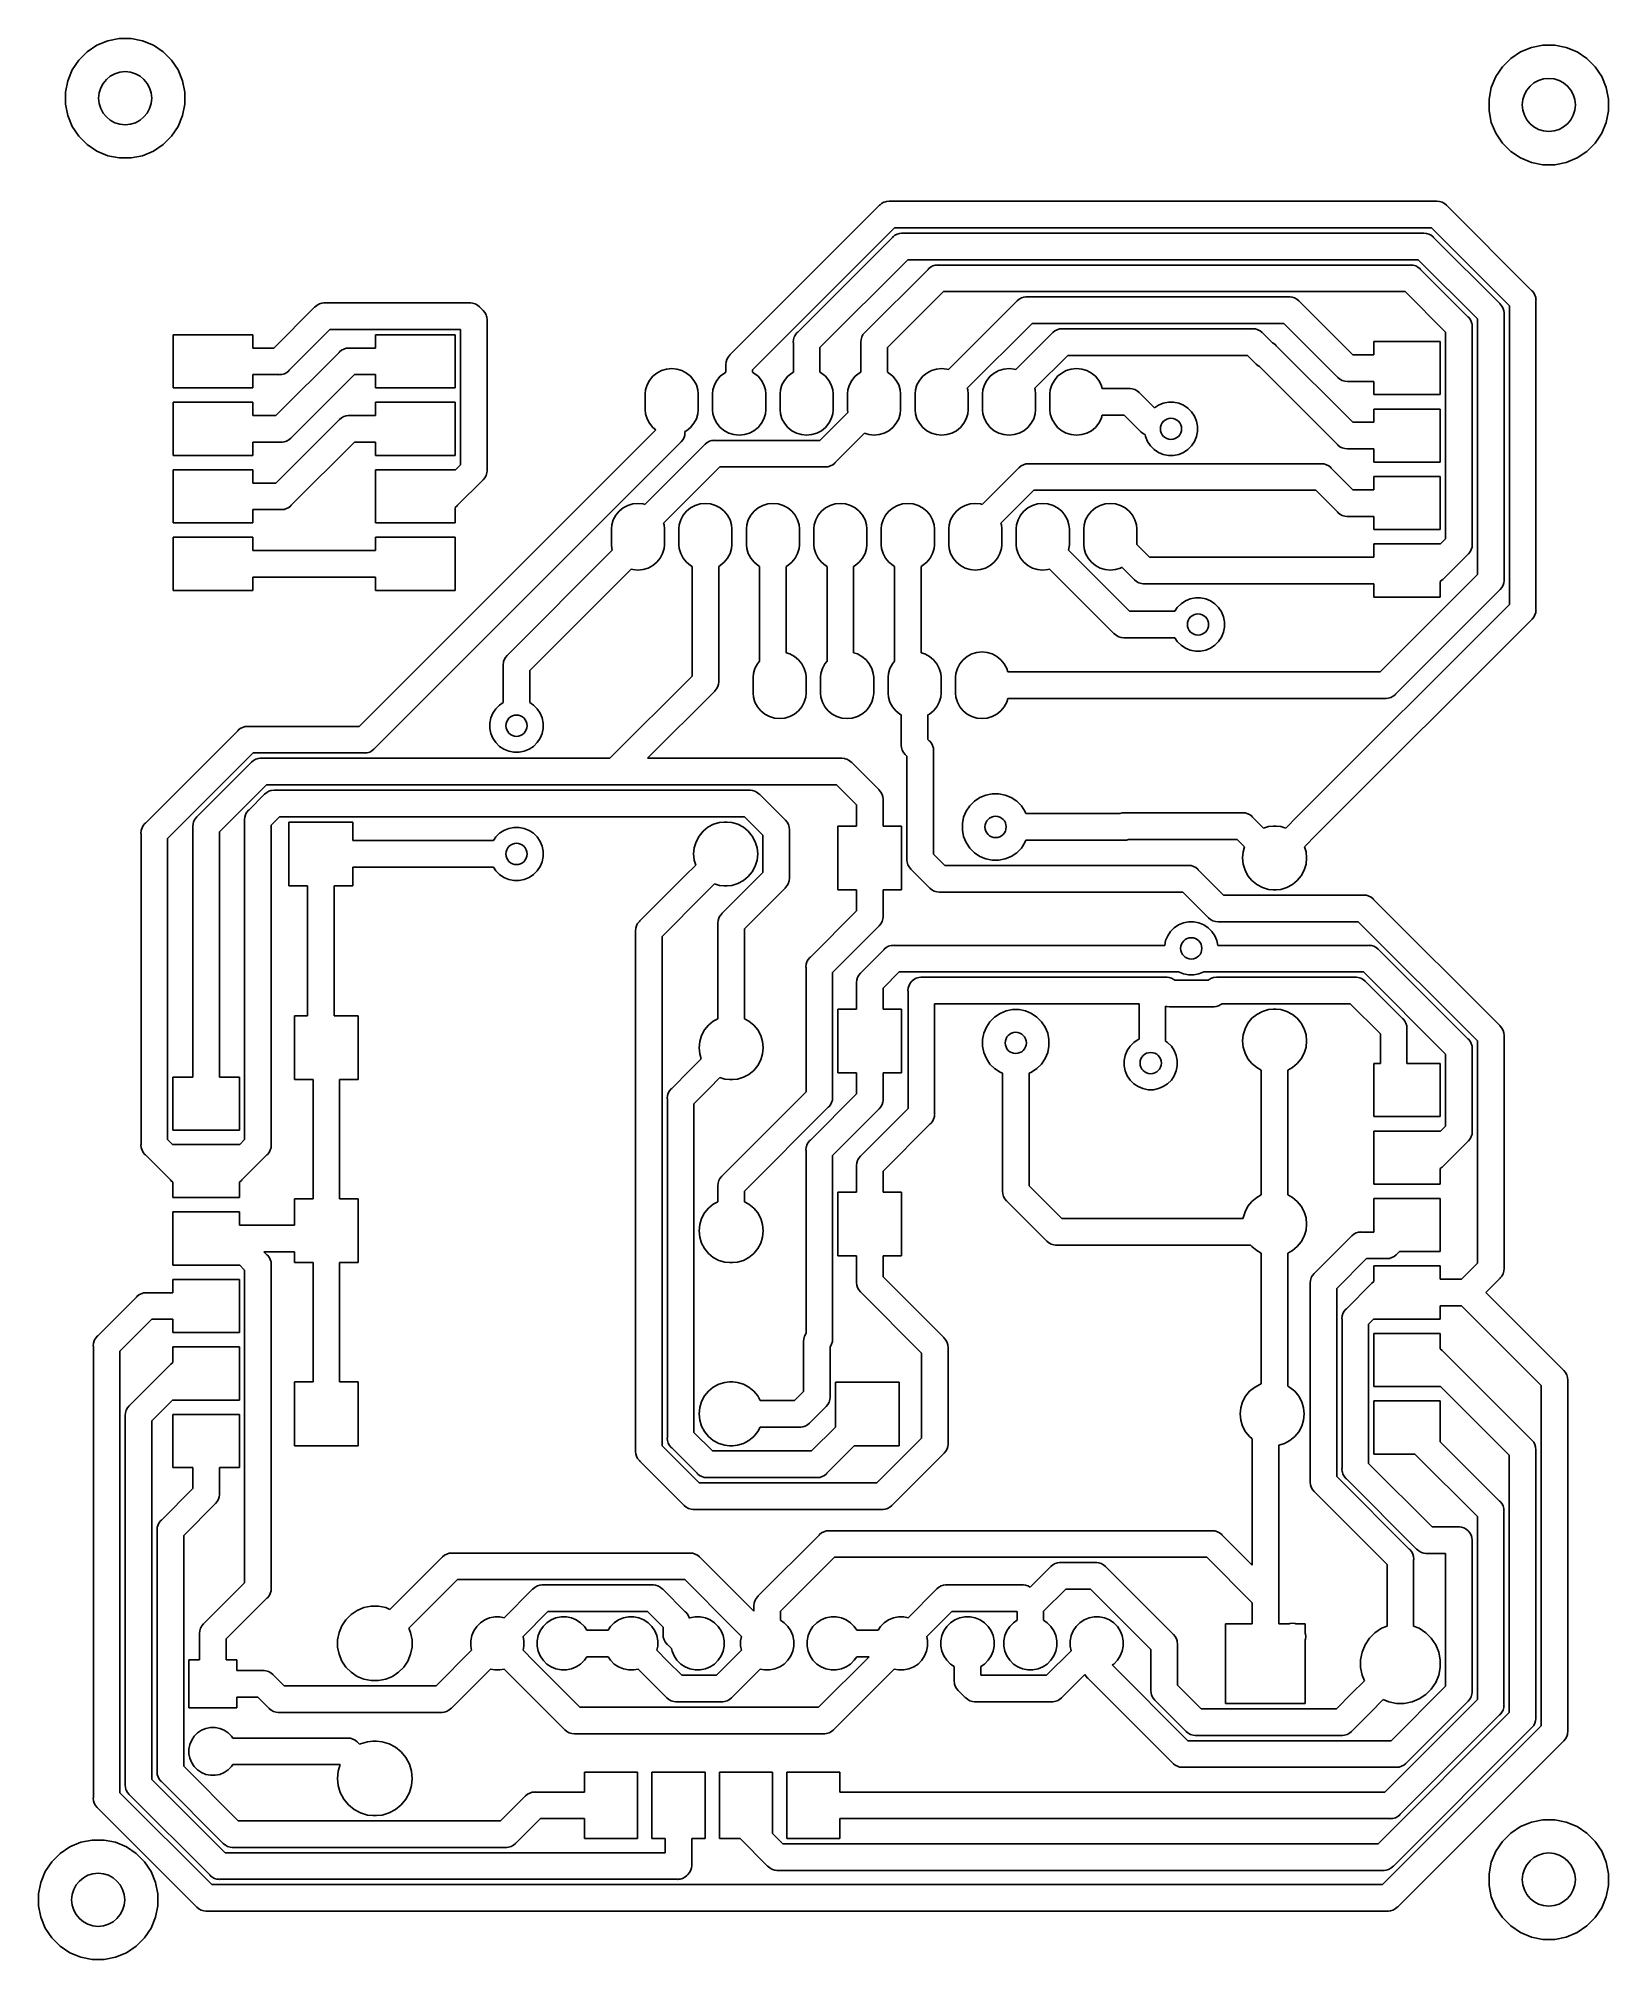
# Model space of a CAD drawing. Extents: x 80 to 139.2, y -92.2 to -19.8.
import ezdxf

# ---------------------------------------------------------------- set-up
doc = ezdxf.new("R2010")
doc.units = 0
doc.header["$MEASUREMENT"] = 0
doc.layers.add('BLACK', color=7, linetype='CONTINUOUS')

msp = doc.modelspace()

# ---------------------------------------------------------------- linework, layer by layer
at = {"layer": 'BLACK', "linetype": 'CONTINUOUS'}
for p, q in [((81.8777, -20.3503), (82.2462, -20.1041)), ((82.2462, -20.1041), (82.6557, -19.9345)), ((82.6557, -19.9345), (83.0904, -19.848)), ((83.0904, -19.848), (83.5336, -19.848)), ((83.5336, -19.848), (83.9683, -19.9345)), ((83.9683, -19.9345), (84.3778, -20.1041)), ((84.3778, -20.1041), (84.7463, -20.3503)), ((135.84, -20.3581), (136.25, -20.1885)), ((136.25, -20.1885), (136.684, -20.102)), ((136.684, -20.102), (137.128, -20.102)), ((137.128, -20.102), (137.562, -20.1885)), ((137.562, -20.1885), (137.972, -20.3581)), ((81.3181, -21.0322), (81.5643, -20.6637)), ((81.5643, -20.6637), (81.8777, -20.3503)), ((84.7463, -20.3503), (85.0597, -20.6637)), ((85.0597, -20.6637), (85.3059, -21.0322)), ((134.912, -21.2862), (135.158, -20.9177)), ((135.158, -20.9177), (135.472, -20.6043)), ((135.472, -20.6043), (135.84, -20.3581)), ((137.972, -20.3581), (138.34, -20.6043)), ((138.34, -20.6043), (138.654, -20.9177)), ((138.654, -20.9177), (138.9, -21.2862)), ((81.062, -21.8764), (81.1485, -21.4417)), ((81.1485, -21.4417), (81.3181, -21.0322)), ((85.3059, -21.0322), (85.4755, -21.4417)), ((85.4755, -21.4417), (85.562, -21.8764)), ((134.742, -21.6957), (134.912, -21.2862)), ((138.9, -21.2862), (139.07, -21.6957)), ((81.062, -22.3196), (81.062, -21.8764)), ((81.1485, -22.7543), (81.062, -22.3196)), ((85.562, -22.3196), (85.4755, -22.7543)), ((85.562, -21.8764), (85.562, -22.3196)), ((134.656, -22.1304), (134.742, -21.6957)), ((134.656, -22.5736), (134.656, -22.1304)), ((139.07, -21.6957), (139.156, -22.1304)), ((139.156, -22.1304), (139.156, -22.5736)), ((81.3181, -23.1638), (81.1485, -22.7543)), ((85.4755, -22.7543), (85.3059, -23.1638)), ((134.742, -23.0083), (134.656, -22.5736)), ((134.912, -23.4178), (134.742, -23.0083)), ((139.07, -23.0083), (138.9, -23.4178)), ((139.156, -22.5736), (139.07, -23.0083)), ((81.5643, -23.5323), (81.3181, -23.1638)), ((81.8777, -23.8457), (81.5643, -23.5323)), ((82.2462, -24.0919), (81.8777, -23.8457)), ((84.7463, -23.8457), (84.3778, -24.0919)), ((85.0597, -23.5323), (84.7463, -23.8457)), ((85.3059, -23.1638), (85.0597, -23.5323)), ((135.158, -23.7863), (134.912, -23.4178)), ((135.472, -24.0997), (135.158, -23.7863)), ((138.654, -23.7863), (138.34, -24.0997)), ((138.9, -23.4178), (138.654, -23.7863)), ((82.6557, -24.2615), (82.2462, -24.0919)), ((83.0904, -24.348), (82.6557, -24.2615)), ((83.5336, -24.348), (83.0904, -24.348)), ((83.9683, -24.2615), (83.5336, -24.348)), ((84.3778, -24.0919), (83.9683, -24.2615)), ((135.84, -24.3459), (135.472, -24.0997)), ((136.25, -24.5155), (135.84, -24.3459)), ((136.684, -24.602), (136.25, -24.5155)), ((137.562, -24.5155), (137.128, -24.602)), ((137.972, -24.3459), (137.562, -24.5155)), ((138.34, -24.0997), (137.972, -24.3459)), ((137.128, -24.602), (136.684, -24.602)), ((111.79, -26.0602), (111.877, -26.0138)), ((111.877, -26.0138), (111.93, -25.9976)), ((111.877, -26.0138), (111.877, -26.0138)), ((111.93, -25.9976), (111.971, -25.9852)), ((111.971, -25.9852), (112.069, -25.9755)), ((112.069, -25.9755), (112.094, -25.978)), ((112.094, -25.978), (132.672, -25.978)), ((132.672, -25.978), (132.696, -25.9755)), ((132.696, -25.9755), (132.794, -25.9852)), ((132.794, -25.9852), (132.888, -26.0138)), ((132.888, -26.0138), (132.888, -26.0138)), ((132.888, -26.0138), (132.975, -26.0602)), ((106.09, -31.75), (111.698, -26.1418)), ((111.698, -26.1418), (111.714, -26.1227)), ((111.714, -26.1227), (111.733, -26.107)), ((111.733, -26.107), (111.79, -26.0602)), ((111.733, -26.107), (111.733, -26.107)), ((132.975, -26.0602), (133.051, -26.1227)), ((133.051, -26.1227), (133.067, -26.1418)), ((133.067, -26.1418), (136.258, -29.333)), ((112.276, -26.978), (106.926, -32.328)), ((108.63, -30.9071), (112.195, -27.3418)), ((112.195, -27.3418), (112.211, -27.3227)), ((112.211, -27.3227), (112.23, -27.3071)), ((112.23, -27.3071), (112.287, -27.2602)), ((112.23, -27.3071), (112.23, -27.3071)), ((132.489, -26.978), (112.276, -26.978)), ((112.287, -27.2602), (112.374, -27.2138)), ((112.374, -27.2138), (112.468, -27.1852)), ((112.374, -27.2138), (112.374, -27.2138)), ((112.468, -27.1852), (112.541, -27.178)), ((112.541, -27.178), (112.566, -27.1756)), ((112.541, -27.178), (112.541, -27.178)), ((112.566, -27.1756), (112.591, -27.178)), ((112.591, -27.178), (132.174, -27.178)), ((132.174, -27.178), (132.199, -27.1756)), ((132.199, -27.1756), (132.297, -27.1852)), ((132.297, -27.1852), (132.391, -27.2138)), ((132.391, -27.2138), (132.391, -27.2138)), ((132.391, -27.2138), (132.478, -27.2602)), ((132.478, -27.2602), (132.554, -27.3227)), ((135.422, -29.911), (132.489, -26.978)), ((132.554, -27.3227), (132.57, -27.3418)), ((132.57, -27.3418), (135.058, -29.83)), ((112.773, -28.178), (109.466, -31.4851)), ((131.992, -28.178), (112.773, -28.178)), ((134.222, -30.408), (131.992, -28.178)), ((111.17, -30.9071), (113.535, -28.5418)), ((113.535, -28.5418), (113.551, -28.5227)), ((113.551, -28.5227), (113.627, -28.4602)), ((113.627, -28.4602), (113.714, -28.4138)), ((113.714, -28.4138), (113.808, -28.3852)), ((113.808, -28.3852), (113.881, -28.378)), ((113.881, -28.378), (113.906, -28.3756)), ((113.906, -28.3756), (113.931, -28.378)), ((113.931, -28.378), (131.677, -28.378)), ((131.677, -28.378), (131.702, -28.3756)), ((131.702, -28.3756), (131.727, -28.378)), ((131.727, -28.378), (131.8, -28.3852)), ((131.8, -28.3852), (131.894, -28.4138)), ((131.894, -28.4138), (131.981, -28.4602)), ((131.981, -28.4602), (132.057, -28.5227)), ((132.057, -28.5227), (132.073, -28.5418)), ((132.073, -28.5418), (133.858, -30.3271)), ((114.113, -29.378), (112.006, -31.4851)), ((131.495, -29.378), (114.113, -29.378)), ((116.967, -29.6602), (117.054, -29.6138)), ((117.054, -29.6138), (117.148, -29.5852)), ((117.148, -29.5852), (117.221, -29.578)), ((117.221, -29.578), (117.246, -29.5756)), ((117.246, -29.5756), (117.271, -29.578)), ((117.271, -29.578), (127.117, -29.578)), ((127.117, -29.578), (127.142, -29.5756)), ((127.142, -29.5756), (127.167, -29.578)), ((127.167, -29.578), (127.24, -29.5852)), ((127.24, -29.5852), (127.334, -29.6138)), ((127.334, -29.6138), (127.421, -29.6602)), ((133.022, -30.9051), (131.495, -29.378)), ((136.258, -29.333), (136.277, -29.3486)), ((136.277, -29.3486), (136.34, -29.4247)), ((136.34, -29.4247), (136.386, -29.5116)), ((136.386, -29.5116), (136.415, -29.6059)), ((136.415, -29.6059), (136.42, -29.6602)), ((88.9069, -31.504), (90.4431, -29.9678)), ((90.4431, -29.9678), (90.4587, -29.9487)), ((90.4587, -29.9487), (90.5349, -29.8863)), ((90.5349, -29.8863), (90.6217, -29.8398)), ((90.6217, -29.8398), (90.716, -29.8112)), ((90.716, -29.8112), (90.7894, -29.804)), ((90.7894, -29.804), (90.7895, -29.804)), ((90.7895, -29.804), (90.814, -29.8016)), ((90.814, -29.8016), (90.8385, -29.804)), ((90.8385, -29.804), (96.2694, -29.804)), ((96.2694, -29.804), (96.294, -29.8016)), ((96.294, -29.8016), (96.3186, -29.804)), ((96.3186, -29.804), (96.392, -29.8112)), ((96.392, -29.8112), (96.4863, -29.8398)), ((96.4863, -29.8398), (96.5731, -29.8863)), ((96.5731, -29.8863), (96.6493, -29.9487)), ((96.6493, -29.9487), (96.6649, -29.9678)), ((96.6649, -29.9678), (96.7702, -30.0731)), ((96.7702, -30.0731), (96.7893, -30.0887)), ((96.7893, -30.0887), (96.8517, -30.1649)), ((96.8517, -30.1649), (96.8982, -30.2517)), ((96.8982, -30.2517), (96.914, -30.304)), ((96.914, -30.304), (96.9268, -30.346)), ((96.9268, -30.346), (96.9364, -30.444)), ((114.305, -32.3116), (116.875, -29.7418)), ((116.875, -29.7418), (116.891, -29.7227)), ((116.891, -29.7227), (116.967, -29.6602)), ((127.421, -29.6602), (127.497, -29.7227)), ((127.497, -29.7227), (127.513, -29.7418)), ((127.513, -29.7418), (129.529, -31.758)), ((133.858, -30.3271), (133.877, -30.3427)), ((133.877, -30.3427), (133.94, -30.4189)), ((135.058, -29.83), (135.077, -29.8457)), ((135.077, -29.8457), (135.14, -29.9218)), ((135.14, -29.9218), (135.186, -30.0087)), ((135.186, -30.0087), (135.215, -30.1029)), ((135.215, -30.1029), (135.221, -30.1681)), ((135.221, -30.1681), (135.224, -30.2009)), ((135.224, -30.2009), (135.222, -30.2255)), ((135.222, -30.2255), (135.222, -40.2134)), ((135.422, -41.1509), (135.422, -29.911)), ((136.42, -29.6602), (136.424, -29.7039)), ((136.424, -29.7039), (136.422, -29.7284)), ((136.422, -29.7284), (136.422, -41.3334)), ((85.114, -33.004), (85.114, -31.004)), ((85.114, -31.004), (88.114, -31.004)), ((88.114, -31.004), (88.114, -31.504)), ((91.0211, -30.804), (89.4849, -32.3402)), ((95.934, -30.804), (91.0211, -30.804)), ((92.734, -31.504), (92.734, -31.004)), ((92.734, -31.004), (95.734, -31.004)), ((95.734, -31.004), (95.734, -33.004)), ((95.934, -35.8969), (95.934, -30.804)), ((96.9364, -30.444), (96.934, -30.4686)), ((96.934, -30.4686), (96.934, -36.0794)), ((108.473, -31.18), (108.502, -31.0857)), ((108.502, -31.0857), (108.519, -31.0533)), ((108.519, -31.0533), (108.548, -30.9989)), ((108.548, -30.9989), (108.611, -30.9227)), ((108.611, -30.9227), (108.63, -30.9071)), ((111.013, -31.18), (111.042, -31.0857)), ((111.042, -31.0857), (111.059, -31.0533)), ((111.059, -31.0533), (111.088, -30.9989)), ((111.088, -30.9989), (111.151, -30.9227)), ((111.151, -30.9227), (111.17, -30.9071)), ((117.453, -30.578), (115.012, -33.0188)), ((116.845, -32.3116), (118.215, -30.9418)), ((126.935, -30.578), (117.453, -30.578)), ((118.215, -30.9418), (118.231, -30.9227)), ((118.231, -30.9227), (118.307, -30.8603)), ((118.307, -30.8603), (118.394, -30.8138)), ((118.394, -30.8138), (118.488, -30.7852)), ((118.488, -30.7852), (118.561, -30.778)), ((118.561, -30.778), (118.586, -30.7756)), ((118.561, -30.778), (118.561, -30.778)), ((118.586, -30.7756), (118.611, -30.778)), ((118.611, -30.778), (125.741, -30.778)), ((125.741, -30.778), (125.766, -30.7756)), ((125.766, -30.7756), (125.791, -30.778)), ((125.791, -30.778), (125.864, -30.7852)), ((125.864, -30.7852), (125.958, -30.8138)), ((125.958, -30.8138), (126.045, -30.8603)), ((126.045, -30.8603), (126.121, -30.9227)), ((126.121, -30.9227), (126.137, -30.9418)), ((126.137, -30.9418), (126.498, -31.3027)), ((128.951, -32.5942), (126.935, -30.578)), ((133.022, -38.6909), (133.022, -30.9051)), ((133.94, -30.4189), (133.986, -30.5057)), ((133.986, -30.5057), (134.008, -30.578)), ((134.008, -30.578), (134.015, -30.6)), ((134.015, -30.6), (134.024, -30.698)), ((134.024, -30.698), (134.022, -30.7226)), ((134.022, -30.7226), (134.022, -38.8734)), ((134.222, -40.0309), (134.222, -30.408)), ((88.114, -31.504), (88.9069, -31.504)), ((88.9869, -34.044), (91.3631, -31.6678)), ((91.3631, -31.6678), (91.3787, -31.6487)), ((91.3787, -31.6487), (91.4549, -31.5863)), ((91.4549, -31.5863), (91.5417, -31.5398)), ((91.5417, -31.5398), (91.636, -31.5112)), ((91.636, -31.5112), (91.7094, -31.504)), ((91.7094, -31.504), (91.734, -31.5016)), ((91.7094, -31.504), (91.7094, -31.504)), ((91.734, -31.5016), (91.7585, -31.504)), ((91.7585, -31.504), (92.734, -31.504)), ((106.008, -31.8418), (106.048, -31.7938)), ((106.048, -31.7938), (106.071, -31.7657)), ((106.071, -31.7657), (106.09, -31.75)), ((108.464, -31.278), (108.473, -31.18)), ((108.466, -31.3026), (108.464, -31.278)), ((108.466, -32.4114), (108.466, -31.3026)), ((109.466, -31.4851), (109.466, -32.4114)), ((111.004, -31.278), (111.013, -31.18)), ((111.006, -31.3026), (111.004, -31.278)), ((111.006, -32.4114), (111.006, -31.3026)), ((112.006, -31.4851), (112.006, -32.4114)), ((118.793, -31.778), (117.552, -33.0188)), ((125.559, -31.778), (118.793, -31.778)), ((125.867, -32.0862), (125.559, -31.778)), ((126.498, -31.3027), (126.553, -31.3323)), ((126.553, -31.3323), (126.629, -31.3947)), ((126.629, -31.3947), (126.645, -31.4138)), ((126.645, -31.4138), (129.529, -34.298)), ((129.529, -31.758), (130.322, -31.758)), ((130.322, -31.758), (130.322, -31.258)), ((130.322, -31.258), (132.822, -31.258)), ((132.822, -31.258), (132.822, -33.258)), ((89.0894, -32.504), (88.114, -32.504)), ((88.114, -32.504), (88.114, -33.004)), ((89.114, -32.5064), (89.0894, -32.504)), ((89.1386, -32.504), (89.114, -32.5064)), ((89.212, -32.4968), (89.1386, -32.504)), ((89.3063, -32.4682), (89.212, -32.4968)), ((89.3931, -32.4217), (89.3063, -32.4682)), ((89.4693, -32.3593), (89.3931, -32.4217)), ((89.4849, -32.3402), (89.4693, -32.3593)), ((91.9411, -32.504), (89.5649, -34.8802)), ((92.734, -32.504), (91.9411, -32.504)), ((92.734, -33.004), (92.734, -32.504)), ((103.175, -32.5675), (103.328, -32.4425)), ((103.328, -32.4425), (103.501, -32.3497)), ((103.501, -32.3497), (103.69, -32.2925)), ((103.69, -32.2925), (103.886, -32.2732)), ((103.886, -32.2732), (104.082, -32.2925)), ((104.082, -32.2925), (104.271, -32.3497)), ((104.271, -32.3497), (104.444, -32.4425)), ((104.444, -32.4425), (104.597, -32.5675)), ((105.715, -32.5675), (105.868, -32.4425)), ((105.868, -32.4425), (105.926, -32.4114)), ((105.924, -32.1209), (105.933, -32.0229)), ((105.926, -32.1455), (105.924, -32.1209)), ((105.926, -32.4114), (105.926, -32.1455)), ((105.933, -32.0229), (105.962, -31.9287)), ((105.962, -31.9287), (106.008, -31.8418)), ((106.926, -32.328), (106.926, -32.4114)), ((106.926, -32.4114), (106.984, -32.4425)), ((106.984, -32.4425), (107.137, -32.5675)), ((108.255, -32.5675), (108.408, -32.4425)), ((108.408, -32.4425), (108.466, -32.4114)), ((109.466, -32.4114), (109.524, -32.4425)), ((109.524, -32.4425), (109.677, -32.5675)), ((110.795, -32.5675), (110.948, -32.4425)), ((110.948, -32.4425), (111.006, -32.4114)), ((112.006, -32.4114), (112.064, -32.4425)), ((112.064, -32.4425), (112.217, -32.5675)), ((113.335, -32.5675), (113.488, -32.4425)), ((113.488, -32.4425), (113.661, -32.3497)), ((113.661, -32.3497), (113.85, -32.2925)), ((113.85, -32.2925), (114.046, -32.2732)), ((114.046, -32.2732), (114.242, -32.2925)), ((114.242, -32.2925), (114.305, -32.3116)), ((115.875, -32.5675), (116.028, -32.4425)), ((116.028, -32.4425), (116.201, -32.3497)), ((116.201, -32.3497), (116.39, -32.2925)), ((116.39, -32.2925), (116.586, -32.2732)), ((116.586, -32.2732), (116.782, -32.2925)), ((116.782, -32.2925), (116.845, -32.3116)), ((118.415, -32.5675), (118.568, -32.4425)), ((118.568, -32.4425), (118.741, -32.3497)), ((118.741, -32.3497), (118.93, -32.2925)), ((118.93, -32.2925), (119.126, -32.2732)), ((119.126, -32.2732), (119.322, -32.2925)), ((119.322, -32.2925), (119.511, -32.3497)), ((119.511, -32.3497), (119.684, -32.4425)), ((119.684, -32.4425), (119.837, -32.5675)), ((125.883, -32.1053), (125.867, -32.0862)), ((125.959, -32.1677), (125.883, -32.1053)), ((126.014, -32.1973), (125.959, -32.1677)), ((128.951, -35.1342), (126.014, -32.1973)), ((88.114, -33.004), (85.114, -33.004)), ((95.734, -33.004), (92.734, -33.004)), ((102.886, -33.2289), (102.9, -33.082)), ((102.886, -33.8271), (102.886, -33.2289)), ((102.9, -33.082), (102.958, -32.8935)), ((102.958, -32.8935), (103.051, -32.7197)), ((103.051, -32.7197), (103.175, -32.5675)), ((104.597, -32.5675), (104.721, -32.7197)), ((104.721, -32.7197), (104.814, -32.8935)), ((104.814, -32.8935), (104.872, -33.082)), ((104.872, -33.082), (104.886, -33.2289)), ((104.886, -33.2289), (104.886, -33.8271)), ((105.426, -33.2289), (105.44, -33.082)), ((105.426, -33.8271), (105.426, -33.2289)), ((105.44, -33.082), (105.498, -32.8935)), ((105.498, -32.8935), (105.591, -32.7197)), ((105.591, -32.7197), (105.715, -32.5675)), ((107.137, -32.5675), (107.261, -32.7197)), ((107.261, -32.7197), (107.354, -32.8935)), ((107.354, -32.8935), (107.412, -33.082)), ((107.412, -33.082), (107.426, -33.2289)), ((107.426, -33.2289), (107.426, -33.8271)), ((107.966, -33.2289), (107.98, -33.082)), ((107.966, -33.8271), (107.966, -33.2289)), ((107.98, -33.082), (108.038, -32.8935)), ((108.038, -32.8935), (108.131, -32.7197)), ((108.131, -32.7197), (108.255, -32.5675)), ((109.677, -32.5675), (109.801, -32.7197)), ((109.801, -32.7197), (109.894, -32.8935)), ((109.894, -32.8935), (109.952, -33.082)), ((109.952, -33.082), (109.966, -33.2289)), ((109.966, -33.2289), (109.966, -33.8271)), ((110.506, -33.2289), (110.52, -33.082)), ((110.506, -33.8271), (110.506, -33.2289)), ((110.52, -33.082), (110.578, -32.8935)), ((110.578, -32.8935), (110.671, -32.7197)), ((110.671, -32.7197), (110.795, -32.5675)), ((112.217, -32.5675), (112.341, -32.7197)), ((112.341, -32.7197), (112.434, -32.8935)), ((112.434, -32.8935), (112.492, -33.082)), ((112.492, -33.082), (112.506, -33.2289)), ((112.506, -33.2289), (112.506, -33.8271)), ((113.046, -33.2289), (113.06, -33.082)), ((113.046, -33.8271), (113.046, -33.2289)), ((113.06, -33.082), (113.118, -32.8935)), ((113.118, -32.8935), (113.211, -32.7197)), ((113.211, -32.7197), (113.335, -32.5675)), ((115.012, -33.0188), (115.032, -33.082)), ((115.032, -33.082), (115.046, -33.2289)), ((115.046, -33.2289), (115.046, -33.8271)), ((115.586, -33.2289), (115.6, -33.082)), ((115.586, -33.8271), (115.586, -33.2289)), ((115.6, -33.082), (115.658, -32.8935)), ((115.658, -32.8935), (115.751, -32.7197)), ((115.751, -32.7197), (115.875, -32.5675)), ((117.552, -33.0188), (117.572, -33.082)), ((117.572, -33.082), (117.586, -33.2289)), ((117.586, -33.2289), (117.586, -33.8271)), ((118.126, -33.2289), (118.14, -33.082)), ((118.126, -33.8271), (118.126, -33.2289)), ((118.14, -33.082), (118.198, -32.8935)), ((118.198, -32.8935), (118.291, -32.7197)), ((118.291, -32.7197), (118.415, -32.5675)), ((119.837, -32.5675), (119.961, -32.7197)), ((119.961, -32.7197), (120.054, -32.8935)), ((120.054, -32.8935), (120.095, -33.028)), ((120.095, -33.028), (121.101, -33.028)), ((121.101, -33.028), (121.126, -33.0256)), ((121.126, -33.0256), (121.151, -33.028)), ((121.151, -33.028), (121.224, -33.0352)), ((121.224, -33.0352), (121.318, -33.0638)), ((121.318, -33.0638), (121.405, -33.1103)), ((121.405, -33.1103), (121.481, -33.1727)), ((121.481, -33.1727), (121.497, -33.1918)), ((121.497, -33.1918), (122.061, -33.7561)), ((128.967, -32.6133), (128.951, -32.5942)), ((129.043, -32.6757), (128.967, -32.6133)), ((129.13, -32.7222), (129.043, -32.6757)), ((129.224, -32.7508), (129.13, -32.7222)), ((129.322, -32.7604), (129.224, -32.7508)), ((129.347, -32.758), (129.322, -32.7604)), ((130.322, -32.758), (129.347, -32.758)), ((130.322, -33.258), (130.322, -32.758)), ((132.822, -33.258), (130.322, -33.258)), ((85.114, -35.544), (85.114, -33.544)), ((85.114, -33.544), (88.114, -33.544)), ((88.114, -33.544), (88.114, -34.044)), ((92.734, -34.044), (92.734, -33.544)), ((92.734, -33.544), (95.734, -33.544)), ((95.734, -33.544), (95.734, -35.544)), ((102.9, -33.974), (102.886, -33.8271)), ((102.958, -34.1625), (102.9, -33.974)), ((104.872, -33.974), (104.814, -34.1625)), ((104.886, -33.8271), (104.872, -33.974)), ((105.44, -33.974), (105.426, -33.8271)), ((105.498, -34.1625), (105.44, -33.974)), ((107.412, -33.974), (107.354, -34.1625)), ((107.426, -33.8271), (107.412, -33.974)), ((107.98, -33.974), (107.966, -33.8271)), ((108.038, -34.1625), (107.98, -33.974)), ((109.463, -34.978), (110.516, -33.9254)), ((109.952, -33.974), (109.894, -34.1625)), ((109.966, -33.8271), (109.952, -33.974)), ((110.516, -33.9254), (110.506, -33.8271)), ((112.492, -33.974), (112.434, -34.1625)), ((112.506, -33.8271), (112.492, -33.974)), ((113.06, -33.974), (113.046, -33.8271)), ((113.118, -34.1625), (113.06, -33.974)), ((115.032, -33.974), (114.974, -34.1625)), ((115.046, -33.8271), (115.032, -33.974)), ((115.6, -33.974), (115.586, -33.8271)), ((115.658, -34.1625), (115.6, -33.974)), ((117.572, -33.974), (117.514, -34.1625)), ((117.586, -33.8271), (117.572, -33.974)), ((118.14, -33.974), (118.126, -33.8271)), ((118.198, -34.1625), (118.14, -33.974)), ((122.061, -33.7561), (122.208, -33.6578)), ((122.208, -33.6578), (122.39, -33.5824)), ((122.39, -33.5824), (122.584, -33.544)), ((122.584, -33.544), (122.78, -33.544)), ((122.78, -33.544), (122.974, -33.5824)), ((122.974, -33.5824), (123.156, -33.6578)), ((123.156, -33.6578), (123.319, -33.7672)), ((123.319, -33.7672), (123.459, -33.9065)), ((123.459, -33.9065), (123.568, -34.0703)), ((130.322, -34.298), (130.322, -33.798)), ((130.322, -33.798), (132.822, -33.798)), ((132.822, -33.798), (132.822, -35.798)), ((88.114, -34.044), (88.9869, -34.044)), ((88.9869, -36.584), (91.3631, -34.2078)), ((91.3631, -34.2078), (91.3787, -34.1887)), ((91.3787, -34.1887), (91.4549, -34.1263)), ((91.4549, -34.1263), (91.5417, -34.0798)), ((91.5417, -34.0798), (91.636, -34.0512)), ((91.636, -34.0512), (91.7094, -34.044)), ((91.7094, -34.044), (91.734, -34.0416)), ((91.7094, -34.044), (91.7094, -34.044)), ((91.734, -34.0416), (91.7585, -34.044)), ((91.7585, -34.044), (92.734, -34.044)), ((92.1167, -45.746), (103.285, -34.5781)), ((103.051, -34.3363), (102.958, -34.1625)), ((103.175, -34.4885), (103.051, -34.3363)), ((103.285, -34.5781), (103.175, -34.4885)), ((104.386, -34.7084), (104.379, -34.7818)), ((104.444, -34.6135), (104.386, -34.6446)), ((104.386, -34.6446), (104.386, -34.6593)), ((104.386, -34.6593), (104.388, -34.6838)), ((104.388, -34.6838), (104.386, -34.7084)), ((104.597, -34.4885), (104.444, -34.6135)), ((104.721, -34.3363), (104.597, -34.4885)), ((104.814, -34.1625), (104.721, -34.3363)), ((105.591, -34.3363), (105.498, -34.1625)), ((105.715, -34.4885), (105.591, -34.3363)), ((105.868, -34.6135), (105.715, -34.4885)), ((106.041, -34.7063), (105.868, -34.6135)), ((106.23, -34.7635), (106.041, -34.7063)), ((106.811, -34.7063), (106.622, -34.7635)), ((106.984, -34.6135), (106.811, -34.7063)), ((107.137, -34.4885), (106.984, -34.6135)), ((107.261, -34.3363), (107.137, -34.4885)), ((107.354, -34.1625), (107.261, -34.3363)), ((108.131, -34.3363), (108.038, -34.1625)), ((108.255, -34.4885), (108.131, -34.3363)), ((108.408, -34.6135), (108.255, -34.4885)), ((108.581, -34.7063), (108.408, -34.6135)), ((108.77, -34.7635), (108.581, -34.7063)), ((109.351, -34.7063), (109.162, -34.7635)), ((109.524, -34.6135), (109.351, -34.7063)), ((109.677, -34.4885), (109.524, -34.6135)), ((109.801, -34.3363), (109.677, -34.4885)), ((109.894, -34.1625), (109.801, -34.3363)), ((111.891, -34.7063), (111.702, -34.7635)), ((112.064, -34.6135), (111.891, -34.7063)), ((112.217, -34.4885), (112.064, -34.6135)), ((112.341, -34.3363), (112.217, -34.4885)), ((112.434, -34.1625), (112.341, -34.3363)), ((113.211, -34.3363), (113.118, -34.1625)), ((113.335, -34.4885), (113.211, -34.3363)), ((113.488, -34.6135), (113.335, -34.4885)), ((113.661, -34.7063), (113.488, -34.6135)), ((113.85, -34.7635), (113.661, -34.7063)), ((114.431, -34.7063), (114.242, -34.7635)), ((114.604, -34.6135), (114.431, -34.7063)), ((114.757, -34.4885), (114.604, -34.6135)), ((114.881, -34.3363), (114.757, -34.4885)), ((114.974, -34.1625), (114.881, -34.3363)), ((115.751, -34.3363), (115.658, -34.1625)), ((115.875, -34.4885), (115.751, -34.3363)), ((116.028, -34.6135), (115.875, -34.4885)), ((116.201, -34.7063), (116.028, -34.6135)), ((116.39, -34.7635), (116.201, -34.7063)), ((116.971, -34.7063), (116.782, -34.7635)), ((117.144, -34.6135), (116.971, -34.7063)), ((117.297, -34.4885), (117.144, -34.6135)), ((117.421, -34.3363), (117.297, -34.4885)), ((117.514, -34.1625), (117.421, -34.3363)), ((118.291, -34.3363), (118.198, -34.1625)), ((118.415, -34.4885), (118.291, -34.3363)), ((118.568, -34.6135), (118.415, -34.4885)), ((118.741, -34.7063), (118.568, -34.6135)), ((118.93, -34.7635), (118.741, -34.7063)), ((119.511, -34.7063), (119.322, -34.7635)), ((119.684, -34.6135), (119.511, -34.7063)), ((119.837, -34.4885), (119.684, -34.6135)), ((119.961, -34.3363), (119.837, -34.4885)), ((120.054, -34.1625), (119.961, -34.3363)), ((120.095, -34.028), (120.054, -34.1625)), ((120.919, -34.028), (120.095, -34.028)), ((121.552, -34.6609), (120.919, -34.028)), ((121.609, -34.7077), (121.552, -34.6609)), ((121.696, -34.7542), (121.609, -34.7077)), ((123.568, -34.0703), (123.644, -34.2523)), ((123.644, -34.2523), (123.682, -34.4455)), ((123.682, -34.6425), (123.644, -34.8357)), ((123.682, -34.4455), (123.682, -34.6425)), ((129.529, -34.298), (130.322, -34.298)), ((89.1694, -35.044), (88.114, -35.044)), ((88.114, -35.044), (88.114, -35.544)), ((89.194, -35.0464), (89.1694, -35.044)), ((89.2186, -35.044), (89.194, -35.0464)), ((89.292, -35.0368), (89.2186, -35.044)), ((89.3863, -35.0082), (89.292, -35.0368)), ((89.4731, -34.9617), (89.3863, -35.0082)), ((89.5493, -34.8993), (89.4731, -34.9617)), ((89.5649, -34.8802), (89.5493, -34.8993)), ((91.9411, -35.044), (89.5649, -37.4202)), ((92.734, -35.044), (91.9411, -35.044)), ((104.222, -35.0547), (92.6948, -46.5822)), ((92.734, -35.544), (92.734, -35.044)), ((102.875, -37.3916), (105.125, -35.1418)), ((104.241, -35.0391), (104.222, -35.0547)), ((104.304, -34.963), (104.241, -35.0391)), ((104.35, -34.8761), (104.304, -34.963)), ((104.379, -34.7818), (104.35, -34.8761)), ((105.125, -35.1418), (105.141, -35.1227)), ((105.141, -35.1227), (105.217, -35.0603)), ((105.217, -35.0603), (105.304, -35.0138)), ((105.304, -35.0138), (105.398, -34.9852)), ((105.398, -34.9852), (105.471, -34.978)), ((105.471, -34.978), (105.496, -34.9756)), ((105.496, -34.9756), (105.521, -34.978)), ((105.521, -34.978), (109.463, -34.978)), ((106.426, -34.7828), (106.23, -34.7635)), ((106.622, -34.7635), (106.426, -34.7828)), ((108.966, -34.7828), (108.77, -34.7635)), ((109.162, -34.7635), (108.966, -34.7828)), ((111.143, -34.7127), (110.041, -35.8142)), ((111.31, -34.7635), (111.143, -34.7127)), ((111.506, -34.7828), (111.31, -34.7635)), ((111.702, -34.7635), (111.506, -34.7828)), ((114.046, -34.7828), (113.85, -34.7635)), ((114.242, -34.7635), (114.046, -34.7828)), ((116.586, -34.7828), (116.39, -34.7635)), ((116.782, -34.7635), (116.586, -34.7828)), ((119.126, -34.7828), (118.93, -34.7635)), ((119.322, -34.7635), (119.126, -34.7828)), ((121.705, -34.7569), (121.696, -34.7542)), ((121.72, -34.8357), (121.705, -34.7569)), ((121.796, -35.0177), (121.72, -34.8357)), ((121.905, -35.1815), (121.796, -35.0177)), ((122.045, -35.3208), (121.905, -35.1815)), ((122.208, -35.4302), (122.045, -35.3208)), ((122.39, -35.5056), (122.208, -35.4302)), ((123.156, -35.4302), (122.974, -35.5056)), ((123.319, -35.3208), (123.156, -35.4302)), ((123.459, -35.1815), (123.319, -35.3208)), ((123.568, -35.0177), (123.459, -35.1815)), ((123.644, -34.8357), (123.568, -35.0177)), ((128.967, -35.1533), (128.951, -35.1342)), ((129.043, -35.2157), (128.967, -35.1533)), ((129.13, -35.2622), (129.043, -35.2157)), ((129.224, -35.2908), (129.13, -35.2622)), ((129.322, -35.3004), (129.224, -35.2908)), ((129.347, -35.298), (129.322, -35.3004)), ((130.322, -35.298), (129.347, -35.298)), ((130.322, -35.798), (130.322, -35.298)), ((88.114, -35.544), (85.114, -35.544)), ((85.114, -38.084), (85.114, -36.084)), ((85.114, -36.084), (88.114, -36.084)), ((88.114, -36.084), (88.114, -36.584)), ((95.734, -35.544), (92.734, -35.544)), ((92.734, -38.084), (92.734, -36.084)), ((92.734, -36.084), (95.734, -36.084)), ((95.734, -36.0969), (95.934, -35.8969)), ((95.734, -36.084), (95.734, -36.0969)), ((96.934, -36.1286), (96.9268, -36.202)), ((96.934, -36.0794), (96.9364, -36.104)), ((96.9364, -36.104), (96.934, -36.1286)), ((96.934, -36.1286), (96.934, -36.1286)), ((105.703, -35.978), (103.582, -38.0988)), ((109.646, -35.978), (105.703, -35.978)), ((109.67, -35.9804), (109.646, -35.978)), ((109.695, -35.978), (109.67, -35.9804)), ((109.768, -35.9708), (109.695, -35.978)), ((109.862, -35.9422), (109.768, -35.9708)), ((109.949, -35.8958), (109.862, -35.9422)), ((110.025, -35.8333), (109.949, -35.8958)), ((110.041, -35.8142), (110.025, -35.8333)), ((115.575, -37.3916), (116.945, -36.0218)), ((116.945, -36.0218), (116.961, -36.0027)), ((116.961, -36.0027), (117.037, -35.9403)), ((117.037, -35.9403), (117.124, -35.8938)), ((117.124, -35.8938), (117.218, -35.8652)), ((117.218, -35.8652), (117.291, -35.858)), ((117.291, -35.858), (117.316, -35.8556)), ((117.291, -35.858), (117.291, -35.858)), ((117.316, -35.8556), (117.341, -35.858)), ((117.341, -35.858), (128.317, -35.858)), ((122.584, -35.544), (122.39, -35.5056)), ((122.78, -35.544), (122.584, -35.544)), ((122.974, -35.5056), (122.78, -35.544)), ((128.317, -35.858), (128.342, -35.8556)), ((128.342, -35.8556), (128.367, -35.858)), ((128.367, -35.858), (128.44, -35.8652)), ((128.44, -35.8652), (128.534, -35.8938)), ((128.534, -35.8938), (128.621, -35.9403)), ((128.621, -35.9403), (128.697, -36.0027)), ((128.697, -36.0027), (128.713, -36.0218)), ((128.713, -36.0218), (129.529, -36.838)), ((132.822, -35.798), (130.322, -35.798)), ((88.114, -36.584), (88.9869, -36.584)), ((96.7702, -36.4749), (95.8249, -37.4202)), ((96.7893, -36.4593), (96.7702, -36.4749)), ((96.8517, -36.3831), (96.7893, -36.4593)), ((96.8982, -36.2963), (96.8517, -36.3831)), ((96.9268, -36.202), (96.8982, -36.2963)), ((117.523, -36.858), (116.282, -38.0988)), ((128.135, -36.858), (117.523, -36.858)), ((128.951, -37.6742), (128.135, -36.858)), ((129.529, -36.838), (130.322, -36.838)), ((130.322, -36.838), (130.322, -36.338)), ((130.322, -36.338), (132.822, -36.338)), ((132.822, -36.338), (132.822, -38.338)), ((89.1694, -37.584), (88.114, -37.584)), ((88.114, -37.584), (88.114, -38.084)), ((89.194, -37.5864), (89.1694, -37.584)), ((89.2186, -37.584), (89.194, -37.5864)), ((89.292, -37.5768), (89.2186, -37.584)), ((89.3863, -37.5482), (89.292, -37.5768)), ((89.4731, -37.5017), (89.3863, -37.5482)), ((89.5493, -37.4393), (89.4731, -37.5017)), ((89.5649, -37.4202), (89.5493, -37.4393)), ((95.8093, -37.4393), (95.734, -37.501)), ((95.734, -37.501), (95.734, -38.084)), ((95.8249, -37.4202), (95.8093, -37.4393)), ((101.905, -37.6475), (102.058, -37.5225)), ((102.058, -37.5225), (102.231, -37.4297)), ((102.231, -37.4297), (102.42, -37.3725)), ((102.42, -37.3725), (102.616, -37.3532)), ((102.616, -37.3532), (102.812, -37.3725)), ((102.812, -37.3725), (102.875, -37.3916)), ((104.445, -37.6475), (104.598, -37.5225)), ((104.598, -37.5225), (104.771, -37.4297)), ((104.771, -37.4297), (104.96, -37.3725)), ((104.96, -37.3725), (105.156, -37.3532)), ((105.156, -37.3532), (105.352, -37.3725)), ((105.352, -37.3725), (105.541, -37.4297)), ((105.541, -37.4297), (105.714, -37.5225)), ((105.714, -37.5225), (105.867, -37.6475)), ((106.985, -37.6475), (107.138, -37.5225)), ((107.138, -37.5225), (107.311, -37.4297)), ((107.311, -37.4297), (107.5, -37.3725)), ((107.5, -37.3725), (107.696, -37.3532)), ((107.696, -37.3532), (107.892, -37.3725)), ((107.892, -37.3725), (108.081, -37.4297)), ((108.081, -37.4297), (108.254, -37.5225)), ((108.254, -37.5225), (108.407, -37.6475)), ((109.525, -37.6475), (109.678, -37.5225)), ((109.678, -37.5225), (109.851, -37.4297)), ((109.851, -37.4297), (110.04, -37.3725)), ((110.04, -37.3725), (110.236, -37.3532)), ((110.236, -37.3532), (110.432, -37.3725)), ((110.432, -37.3725), (110.621, -37.4297)), ((110.621, -37.4297), (110.794, -37.5225)), ((110.794, -37.5225), (110.947, -37.6475)), ((112.065, -37.6475), (112.218, -37.5225)), ((112.218, -37.5225), (112.391, -37.4297)), ((112.391, -37.4297), (112.58, -37.3725)), ((112.58, -37.3725), (112.776, -37.3532)), ((112.776, -37.3532), (112.972, -37.3725)), ((112.972, -37.3725), (113.161, -37.4297)), ((113.161, -37.4297), (113.334, -37.5225)), ((113.334, -37.5225), (113.487, -37.6475)), ((114.605, -37.6475), (114.758, -37.5225)), ((114.758, -37.5225), (114.931, -37.4297)), ((114.931, -37.4297), (115.12, -37.3725)), ((115.12, -37.3725), (115.316, -37.3532)), ((115.316, -37.3532), (115.512, -37.3725)), ((115.512, -37.3725), (115.575, -37.3916)), ((117.145, -37.6475), (117.298, -37.5225)), ((117.298, -37.5225), (117.471, -37.4297)), ((117.471, -37.4297), (117.66, -37.3725)), ((117.66, -37.3725), (117.856, -37.3532)), ((117.856, -37.3532), (118.052, -37.3725)), ((118.052, -37.3725), (118.241, -37.4297)), ((118.241, -37.4297), (118.414, -37.5225)), ((118.414, -37.5225), (118.567, -37.6475)), ((119.685, -37.6475), (119.838, -37.5225)), ((119.838, -37.5225), (120.011, -37.4297)), ((120.011, -37.4297), (120.2, -37.3725)), ((120.2, -37.3725), (120.396, -37.3532)), ((120.396, -37.3532), (120.592, -37.3725)), ((120.592, -37.3725), (120.781, -37.4297)), ((120.781, -37.4297), (120.954, -37.5225)), ((120.954, -37.5225), (121.107, -37.6475)), ((88.114, -38.084), (85.114, -38.084)), ((95.734, -38.084), (92.734, -38.084)), ((101.616, -38.3089), (101.63, -38.162)), ((101.616, -38.9071), (101.616, -38.3089)), ((101.63, -38.162), (101.688, -37.9735)), ((101.688, -37.9735), (101.781, -37.7997)), ((101.781, -37.7997), (101.905, -37.6475)), ((103.582, -38.0988), (103.602, -38.162)), ((103.602, -38.162), (103.616, -38.3089)), ((103.616, -38.3089), (103.616, -38.9071)), ((104.156, -38.3089), (104.17, -38.162)), ((104.156, -38.9071), (104.156, -38.3089)), ((104.17, -38.162), (104.228, -37.9735)), ((104.228, -37.9735), (104.321, -37.7997)), ((104.321, -37.7997), (104.445, -37.6475)), ((105.867, -37.6475), (105.991, -37.7997)), ((105.991, -37.7997), (106.084, -37.9735)), ((106.084, -37.9735), (106.142, -38.162)), ((106.142, -38.162), (106.156, -38.3089)), ((106.156, -38.3089), (106.156, -38.9071)), ((106.696, -38.3089), (106.71, -38.162)), ((106.696, -38.9071), (106.696, -38.3089)), ((106.71, -38.162), (106.768, -37.9735)), ((106.768, -37.9735), (106.861, -37.7997)), ((106.861, -37.7997), (106.985, -37.6475)), ((108.407, -37.6475), (108.531, -37.7997)), ((108.531, -37.7997), (108.624, -37.9735)), ((108.624, -37.9735), (108.682, -38.162)), ((108.682, -38.162), (108.696, -38.3089)), ((108.696, -38.3089), (108.696, -38.9071)), ((109.236, -38.3089), (109.25, -38.162)), ((109.236, -38.9071), (109.236, -38.3089)), ((109.25, -38.162), (109.308, -37.9735)), ((109.308, -37.9735), (109.401, -37.7997)), ((109.401, -37.7997), (109.525, -37.6475)), ((110.947, -37.6475), (111.071, -37.7997)), ((111.071, -37.7997), (111.164, -37.9735)), ((111.164, -37.9735), (111.222, -38.162)), ((111.222, -38.162), (111.236, -38.3089)), ((111.236, -38.3089), (111.236, -38.9071)), ((111.776, -38.3089), (111.79, -38.162)), ((111.776, -38.9071), (111.776, -38.3089)), ((111.79, -38.162), (111.848, -37.9735)), ((111.848, -37.9735), (111.941, -37.7997)), ((111.941, -37.7997), (112.065, -37.6475)), ((113.487, -37.6475), (113.611, -37.7997)), ((113.611, -37.7997), (113.704, -37.9735)), ((113.704, -37.9735), (113.762, -38.162)), ((113.762, -38.162), (113.776, -38.3089)), ((113.776, -38.3089), (113.776, -38.9071)), ((114.316, -38.3089), (114.33, -38.162)), ((114.316, -38.9071), (114.316, -38.3089)), ((114.33, -38.162), (114.388, -37.9735)), ((114.388, -37.9735), (114.481, -37.7997)), ((114.481, -37.7997), (114.605, -37.6475)), ((116.282, -38.0988), (116.302, -38.162)), ((116.302, -38.162), (116.316, -38.3089)), ((116.316, -38.3089), (116.316, -38.9071)), ((116.856, -38.3089), (116.87, -38.162)), ((116.856, -38.9071), (116.856, -38.3089)), ((116.87, -38.162), (116.928, -37.9735)), ((116.928, -37.9735), (117.021, -37.7997)), ((117.021, -37.7997), (117.145, -37.6475)), ((118.567, -37.6475), (118.691, -37.7997)), ((118.691, -37.7997), (118.784, -37.9735)), ((118.784, -37.9735), (118.842, -38.162)), ((118.842, -38.162), (118.856, -38.3089)), ((118.856, -38.3089), (118.856, -38.9071)), ((119.396, -38.3089), (119.41, -38.162)), ((119.396, -38.9071), (119.396, -38.3089)), ((119.41, -38.162), (119.468, -37.9735)), ((119.468, -37.9735), (119.561, -37.7997)), ((119.561, -37.7997), (119.685, -37.6475)), ((121.107, -37.6475), (121.231, -37.7997)), ((121.231, -37.7997), (121.324, -37.9735)), ((121.324, -37.9735), (121.382, -38.162)), ((121.382, -38.162), (121.396, -38.3089)), ((121.396, -38.3089), (121.396, -38.9009)), ((128.967, -37.6933), (128.951, -37.6742)), ((129.043, -37.7557), (128.967, -37.6933)), ((129.13, -37.8022), (129.043, -37.7557)), ((129.224, -37.8308), (129.13, -37.8022)), ((129.297, -37.838), (129.224, -37.8308)), ((129.322, -37.8404), (129.297, -37.838)), ((129.297, -37.838), (129.297, -37.838)), ((129.347, -37.838), (129.322, -37.8404)), ((130.322, -37.838), (129.347, -37.838)), ((130.322, -38.338), (130.322, -37.838)), ((85.114, -40.624), (85.114, -38.624)), ((85.114, -38.624), (88.114, -38.624)), ((88.114, -38.624), (88.114, -39.124)), ((92.734, -39.124), (92.734, -38.624)), ((92.734, -38.624), (95.734, -38.624)), ((95.734, -38.624), (95.734, -40.624)), ((101.63, -39.054), (101.616, -38.9071)), ((103.616, -38.9071), (103.602, -39.054)), ((104.17, -39.054), (104.156, -38.9071)), ((106.156, -38.9071), (106.142, -39.054)), ((106.71, -39.054), (106.696, -38.9071)), ((108.696, -38.9071), (108.682, -39.054)), ((109.25, -39.054), (109.236, -38.9071)), ((111.236, -38.9071), (111.222, -39.054)), ((111.79, -39.054), (111.776, -38.9071)), ((113.776, -38.9071), (113.762, -39.054)), ((114.33, -39.054), (114.316, -38.9071)), ((116.316, -38.9071), (116.302, -39.054)), ((116.87, -39.054), (116.856, -38.9071)), ((118.856, -38.9071), (118.842, -39.054)), ((119.41, -39.054), (119.396, -38.9071)), ((121.396, -38.9009), (121.873, -39.378)), ((132.822, -38.338), (130.322, -38.338)), ((130.322, -39.378), (130.322, -38.878)), ((130.322, -38.878), (132.822, -38.878)), ((132.822, -38.8909), (133.022, -38.6909)), ((132.822, -38.878), (132.822, -38.8909)), ((134.015, -38.996), (133.986, -39.0903)), ((134.022, -38.9226), (134.015, -38.996)), ((134.022, -38.8734), (134.024, -38.898)), ((134.024, -38.898), (134.022, -38.9226)), ((88.114, -39.124), (92.734, -39.124)), ((97.7078, -43.0591), (101.65, -39.1172)), ((101.65, -39.1172), (101.63, -39.054)), ((103.174, -39.6935), (103.001, -39.7863)), ((103.327, -39.5685), (103.174, -39.6935)), ((103.451, -39.4163), (103.327, -39.5685)), ((103.544, -39.2425), (103.451, -39.4163)), ((103.602, -39.054), (103.544, -39.2425)), ((104.228, -39.2425), (104.17, -39.054)), ((104.321, -39.4163), (104.228, -39.2425)), ((104.445, -39.5685), (104.321, -39.4163)), ((104.598, -39.6935), (104.445, -39.5685)), ((104.656, -39.7246), (104.598, -39.6935)), ((104.656, -43.8491), (104.656, -39.7246)), ((105.714, -39.6935), (105.656, -39.7246)), ((105.656, -39.7246), (105.656, -44.0316)), ((105.867, -39.5685), (105.714, -39.6935)), ((105.991, -39.4163), (105.867, -39.5685)), ((106.084, -39.2425), (105.991, -39.4163)), ((106.142, -39.054), (106.084, -39.2425)), ((106.768, -39.2425), (106.71, -39.054)), ((106.861, -39.4163), (106.768, -39.2425)), ((106.985, -39.5685), (106.861, -39.4163)), ((107.138, -39.6935), (106.985, -39.5685)), ((107.196, -39.7246), (107.138, -39.6935)), ((107.196, -43.2884), (107.196, -39.7246)), ((108.254, -39.6935), (108.196, -39.7246)), ((108.196, -39.7246), (108.196, -42.9756)), ((108.407, -39.5685), (108.254, -39.6935)), ((108.531, -39.4163), (108.407, -39.5685)), ((108.624, -39.2425), (108.531, -39.4163)), ((108.682, -39.054), (108.624, -39.2425)), ((109.308, -39.2425), (109.25, -39.054)), ((109.401, -39.4163), (109.308, -39.2425)), ((109.525, -39.5685), (109.401, -39.4163)), ((109.678, -39.6935), (109.525, -39.5685)), ((109.736, -39.7246), (109.678, -39.6935)), ((109.736, -43.2884), (109.736, -39.7246)), ((110.794, -39.6935), (110.736, -39.7246)), ((110.736, -39.7246), (110.736, -42.9756)), ((110.947, -39.5685), (110.794, -39.6935)), ((111.071, -39.4163), (110.947, -39.5685)), ((111.164, -39.2425), (111.071, -39.4163)), ((111.222, -39.054), (111.164, -39.2425)), ((111.848, -39.2425), (111.79, -39.054)), ((111.941, -39.4163), (111.848, -39.2425)), ((112.065, -39.5685), (111.941, -39.4163)), ((112.218, -39.6935), (112.065, -39.5685)), ((112.276, -39.7246), (112.218, -39.6935)), ((112.276, -43.2884), (112.276, -39.7246)), ((113.334, -39.6935), (113.276, -39.7246)), ((113.276, -39.7246), (113.276, -42.9756)), ((113.487, -39.5685), (113.334, -39.6935)), ((113.611, -39.4163), (113.487, -39.5685)), ((113.704, -39.2425), (113.611, -39.4163)), ((113.762, -39.054), (113.704, -39.2425)), ((114.388, -39.2425), (114.33, -39.054)), ((114.481, -39.4163), (114.388, -39.2425)), ((114.605, -39.5685), (114.481, -39.4163)), ((114.758, -39.6935), (114.605, -39.5685)), ((114.931, -39.7863), (114.758, -39.6935)), ((115.874, -39.6935), (115.701, -39.7863)), ((116.027, -39.5685), (115.874, -39.6935)), ((116.151, -39.4163), (116.027, -39.5685)), ((116.244, -39.2425), (116.151, -39.4163)), ((116.302, -39.054), (116.244, -39.2425)), ((116.928, -39.2425), (116.87, -39.054)), ((117.021, -39.4163), (116.928, -39.2425)), ((117.145, -39.5685), (117.021, -39.4163)), ((117.298, -39.6935), (117.145, -39.5685)), ((117.471, -39.7863), (117.298, -39.6935)), ((118.842, -39.054), (118.822, -39.1172)), ((118.822, -39.1172), (121.115, -41.41)), ((119.468, -39.2425), (119.41, -39.054)), ((119.561, -39.4163), (119.468, -39.2425)), ((119.685, -39.5685), (119.561, -39.4163)), ((119.838, -39.6935), (119.685, -39.5685)), ((120.011, -39.7863), (119.838, -39.6935)), ((120.837, -39.7561), (120.781, -39.7863)), ((121.295, -40.2142), (120.837, -39.7561)), ((121.873, -39.378), (130.322, -39.378)), ((133.858, -39.2689), (132.913, -40.2142)), ((133.877, -39.2533), (133.858, -39.2689)), ((133.94, -39.1771), (133.877, -39.2533)), ((133.986, -39.0903), (133.94, -39.1771)), ((92.734, -40.124), (88.114, -40.124)), ((88.114, -40.124), (88.114, -40.624)), ((92.734, -40.624), (92.734, -40.124)), ((102.357, -39.8244), (98.544, -43.6371)), ((102.42, -39.8435), (102.357, -39.8244)), ((102.616, -39.8628), (102.42, -39.8435)), ((102.812, -39.8435), (102.616, -39.8628)), ((103.001, -39.7863), (102.812, -39.8435)), ((115.12, -39.8435), (114.931, -39.7863)), ((115.316, -39.8628), (115.12, -39.8435)), ((115.512, -39.8435), (115.316, -39.8628)), ((115.701, -39.7863), (115.512, -39.8435)), ((117.66, -39.8435), (117.471, -39.7863)), ((117.856, -39.8628), (117.66, -39.8435)), ((118.052, -39.8435), (117.856, -39.8628)), ((118.115, -39.8244), (118.052, -39.8435)), ((120.537, -42.2462), (118.115, -39.8244)), ((120.2, -39.8435), (120.011, -39.7863)), ((120.396, -39.8628), (120.2, -39.8435)), ((120.592, -39.8435), (120.396, -39.8628)), ((120.781, -39.7863), (120.592, -39.8435)), ((121.311, -40.2333), (121.295, -40.2142)), ((121.387, -40.2957), (121.311, -40.2333)), ((121.474, -40.3422), (121.387, -40.2957)), ((121.568, -40.3708), (121.474, -40.3422)), ((121.641, -40.378), (121.568, -40.3708)), ((121.666, -40.3804), (121.641, -40.378)), ((121.641, -40.378), (121.641, -40.378)), ((121.691, -40.378), (121.666, -40.3804)), ((130.322, -40.378), (121.691, -40.378)), ((130.322, -40.878), (130.322, -40.378)), ((130.557, -43.696), (134.222, -40.0309)), ((132.897, -40.2333), (132.822, -40.295)), ((132.822, -40.295), (132.822, -40.878)), ((132.913, -40.2142), (132.897, -40.2333)), ((135.186, -40.4303), (135.14, -40.5171)), ((135.215, -40.336), (135.186, -40.4303)), ((135.222, -40.2626), (135.215, -40.336)), ((135.222, -40.2134), (135.224, -40.238)), ((135.224, -40.238), (135.222, -40.2626)), ((88.114, -40.624), (85.114, -40.624)), ((95.734, -40.624), (92.734, -40.624)), ((122.921, -41.2725), (123.061, -41.1332)), ((123.061, -41.1332), (123.224, -41.0238)), ((123.224, -41.0238), (123.406, -40.9484)), ((123.406, -40.9484), (123.6, -40.91)), ((123.6, -40.91), (123.796, -40.91)), ((123.796, -40.91), (123.99, -40.9484)), ((123.99, -40.9484), (124.172, -41.0238)), ((124.172, -41.0238), (124.335, -41.1332)), ((124.335, -41.1332), (124.475, -41.2725)), ((127.447, -49.1261), (135.422, -41.1509)), ((132.822, -40.878), (130.322, -40.878)), ((135.058, -40.6089), (131.135, -44.5322)), ((135.077, -40.5933), (135.058, -40.6089)), ((135.14, -40.5171), (135.077, -40.5933)), ((121.115, -41.41), (122.829, -41.41)), ((122.829, -41.41), (122.921, -41.2725)), ((124.475, -41.2725), (124.584, -41.4363)), ((124.584, -41.4363), (124.66, -41.6183)), ((124.66, -41.6183), (124.698, -41.8115)), ((124.698, -41.8115), (124.698, -42.0085)), ((136.258, -41.7289), (128.154, -49.8332)), ((136.277, -41.7132), (136.258, -41.7289)), ((136.34, -41.6371), (136.277, -41.7132)), ((136.386, -41.5502), (136.34, -41.6371)), ((136.415, -41.456), (136.386, -41.5502)), ((136.422, -41.3825), (136.415, -41.456)), ((136.422, -41.3334), (136.424, -41.358)), ((136.424, -41.358), (136.422, -41.3825)), ((136.422, -41.3825), (136.422, -41.3825)), ((120.553, -42.2653), (120.537, -42.2462)), ((120.629, -42.3277), (120.553, -42.2653)), ((120.716, -42.3742), (120.629, -42.3277)), ((120.81, -42.4028), (120.716, -42.3742)), ((120.908, -42.4124), (120.81, -42.4028)), ((120.933, -42.41), (120.908, -42.4124)), ((122.829, -42.41), (120.933, -42.41)), ((122.921, -42.5475), (122.829, -42.41)), ((123.061, -42.6868), (122.921, -42.5475)), ((124.475, -42.5475), (124.335, -42.6868)), ((124.584, -42.3837), (124.475, -42.5475)), ((124.66, -42.2017), (124.584, -42.3837)), ((124.698, -42.0085), (124.66, -42.2017)), ((97.5416, -43.43), (97.5512, -43.332)), ((97.5512, -43.332), (97.5599, -43.3034)), ((97.5599, -43.3034), (97.5798, -43.2377)), ((97.5798, -43.2377), (97.6263, -43.1509)), ((97.6263, -43.1509), (97.6887, -43.0747)), ((97.6887, -43.0747), (97.7078, -43.0591)), ((107.022, -43.5615), (107.115, -43.3877)), ((107.115, -43.3877), (107.196, -43.2884)), ((108.196, -42.9756), (108.335, -43.0177)), ((108.335, -43.0177), (108.508, -43.1105)), ((108.508, -43.1105), (108.661, -43.2355)), ((108.661, -43.2355), (108.785, -43.3877)), ((108.785, -43.3877), (108.878, -43.5615)), ((109.562, -43.5615), (109.655, -43.3877)), ((109.655, -43.3877), (109.736, -43.2884)), ((110.736, -42.9756), (110.875, -43.0177)), ((110.875, -43.0177), (111.048, -43.1105)), ((111.048, -43.1105), (111.201, -43.2355)), ((111.201, -43.2355), (111.325, -43.3877)), ((111.325, -43.3877), (111.418, -43.5615)), ((112.102, -43.5615), (112.195, -43.3877)), ((112.195, -43.3877), (112.276, -43.2884)), ((113.276, -42.9756), (113.415, -43.0177)), ((113.415, -43.0177), (113.588, -43.1105)), ((113.588, -43.1105), (113.741, -43.2355)), ((113.741, -43.2355), (113.865, -43.3877)), ((113.865, -43.3877), (113.958, -43.5615)), ((114.642, -43.5615), (114.735, -43.3877)), ((114.735, -43.3877), (114.859, -43.2355)), ((114.859, -43.2355), (115.012, -43.1105)), ((115.012, -43.1105), (115.185, -43.0177)), ((115.185, -43.0177), (115.374, -42.9605)), ((115.374, -42.9605), (115.57, -42.9412)), ((115.57, -42.9412), (115.766, -42.9605)), ((115.766, -42.9605), (115.955, -43.0177)), ((115.955, -43.0177), (116.128, -43.1105)), ((116.128, -43.1105), (116.281, -43.2355)), ((116.281, -43.2355), (116.405, -43.3877)), ((116.405, -43.3877), (116.498, -43.5615)), ((123.224, -42.7962), (123.061, -42.6868)), ((123.406, -42.8716), (123.224, -42.7962)), ((123.6, -42.91), (123.406, -42.8716)), ((123.796, -42.91), (123.6, -42.91)), ((123.99, -42.8716), (123.796, -42.91)), ((124.172, -42.7962), (123.99, -42.8716)), ((124.335, -42.6868), (124.172, -42.7962)), ((97.544, -43.4546), (97.5416, -43.43)), ((97.544, -44.8514), (97.544, -43.4546)), ((98.544, -43.6371), (98.544, -44.8514)), ((101.559, -46.946), (104.656, -43.8491)), ((105.656, -44.0807), (105.649, -44.1542)), ((105.656, -44.0316), (105.658, -44.0562)), ((105.658, -44.0562), (105.656, -44.0807)), ((106.95, -43.8969), (106.964, -43.75)), ((106.95, -44.4951), (106.95, -43.8969)), ((106.964, -43.75), (107.022, -43.5615)), ((108.878, -43.5615), (108.936, -43.75)), ((108.936, -43.75), (108.95, -43.8969)), ((108.95, -43.8969), (108.95, -44.4951)), ((109.49, -43.8969), (109.504, -43.75)), ((109.49, -44.4951), (109.49, -43.8969)), ((109.504, -43.75), (109.562, -43.5615)), ((111.418, -43.5615), (111.476, -43.75)), ((111.476, -43.75), (111.49, -43.8969)), ((111.49, -43.8969), (111.49, -44.4951)), ((112.03, -43.8969), (112.044, -43.75)), ((112.03, -44.4951), (112.03, -43.8969)), ((112.044, -43.75), (112.102, -43.5615)), ((113.958, -43.5615), (114.016, -43.75)), ((114.016, -43.75), (114.03, -43.8969)), ((114.03, -43.8969), (114.03, -44.4951)), ((114.57, -43.8969), (114.584, -43.75)), ((114.57, -44.4951), (114.57, -43.8969)), ((114.584, -43.75), (114.642, -43.5615)), ((116.498, -43.5615), (116.539, -43.696)), ((116.539, -43.696), (130.557, -43.696)), ((105.492, -44.4271), (102.973, -46.946)), ((105.511, -44.4114), (105.492, -44.4271)), ((105.574, -44.3353), (105.511, -44.4114)), ((105.62, -44.2484), (105.574, -44.3353)), ((105.649, -44.1542), (105.62, -44.2484)), ((106.964, -44.642), (106.95, -44.4951)), ((107.022, -44.8305), (106.964, -44.642)), ((107.115, -45.0043), (107.022, -44.8305)), ((108.878, -44.8305), (108.785, -45.0043)), ((108.936, -44.642), (108.878, -44.8305)), ((108.95, -44.4951), (108.936, -44.642)), ((109.504, -44.642), (109.49, -44.4951)), ((109.562, -44.8305), (109.504, -44.642)), ((109.655, -45.0043), (109.562, -44.8305)), ((111.418, -44.8305), (111.325, -45.0043)), ((111.476, -44.642), (111.418, -44.8305)), ((111.49, -44.4951), (111.476, -44.642)), ((112.044, -44.642), (112.03, -44.4951)), ((112.102, -44.8305), (112.044, -44.642)), ((112.195, -45.0043), (112.102, -44.8305)), ((113.958, -44.8305), (113.865, -45.0043)), ((114.016, -44.642), (113.958, -44.8305)), ((114.03, -44.4951), (114.016, -44.642)), ((114.584, -44.642), (114.57, -44.4951)), ((114.642, -44.8305), (114.584, -44.642)), ((114.735, -45.0043), (114.642, -44.8305)), ((116.498, -44.8305), (116.405, -45.0043)), ((116.539, -44.696), (116.498, -44.8305)), ((130.739, -44.696), (116.539, -44.696)), ((130.764, -44.6984), (130.739, -44.696)), ((130.789, -44.696), (130.764, -44.6984)), ((130.862, -44.6888), (130.789, -44.696)), ((130.956, -44.6602), (130.862, -44.6888)), ((131.043, -44.6137), (130.956, -44.6602)), ((131.119, -44.5513), (131.043, -44.6137)), ((131.135, -44.5322), (131.119, -44.5513)), ((97.044, -45.6215), (97.0824, -45.4283)), ((97.0824, -45.4283), (97.1578, -45.2463)), ((97.1578, -45.2463), (97.2672, -45.0825)), ((97.2672, -45.0825), (97.4065, -44.9432)), ((97.4065, -44.9432), (97.544, -44.8514)), ((98.544, -44.8514), (98.6815, -44.9432)), ((98.6815, -44.9432), (98.8208, -45.0825)), ((98.8208, -45.0825), (98.9302, -45.2463)), ((98.9302, -45.2463), (99.0056, -45.4283)), ((99.0056, -45.4283), (99.044, -45.6215)), ((107.239, -45.1565), (107.115, -45.0043)), ((107.392, -45.2815), (107.239, -45.1565)), ((107.565, -45.3743), (107.392, -45.2815)), ((107.754, -45.4315), (107.565, -45.3743)), ((107.95, -45.4508), (107.754, -45.4315)), ((108.146, -45.4315), (107.95, -45.4508)), ((108.335, -45.3743), (108.146, -45.4315)), ((108.508, -45.2815), (108.335, -45.3743)), ((108.661, -45.1565), (108.508, -45.2815)), ((108.785, -45.0043), (108.661, -45.1565)), ((109.779, -45.1565), (109.655, -45.0043)), ((109.932, -45.2815), (109.779, -45.1565)), ((110.105, -45.3743), (109.932, -45.2815)), ((110.294, -45.4315), (110.105, -45.3743)), ((110.49, -45.4508), (110.294, -45.4315)), ((110.686, -45.4315), (110.49, -45.4508)), ((110.875, -45.3743), (110.686, -45.4315)), ((111.048, -45.2815), (110.875, -45.3743)), ((111.201, -45.1565), (111.048, -45.2815)), ((111.325, -45.0043), (111.201, -45.1565)), ((112.319, -45.1565), (112.195, -45.0043)), ((112.472, -45.2815), (112.319, -45.1565)), ((112.53, -45.3126), (112.472, -45.2815)), ((112.53, -46.4214), (112.53, -45.3126)), ((113.588, -45.2815), (113.53, -45.3126)), ((113.53, -45.3126), (113.53, -46.2389)), ((113.741, -45.1565), (113.588, -45.2815)), ((113.865, -45.0043), (113.741, -45.1565)), ((114.859, -45.1565), (114.735, -45.0043)), ((115.012, -45.2815), (114.859, -45.1565)), ((115.185, -45.3743), (115.012, -45.2815)), ((115.374, -45.4315), (115.185, -45.3743)), ((115.57, -45.4508), (115.374, -45.4315)), ((115.766, -45.4315), (115.57, -45.4508)), ((115.955, -45.3743), (115.766, -45.4315)), ((116.128, -45.2815), (115.955, -45.3743)), ((116.281, -45.1565), (116.128, -45.2815)), ((116.405, -45.0043), (116.281, -45.1565)), ((84.0738, -49.3889), (87.553, -45.9098)), ((87.553, -45.9098), (87.5686, -45.8907)), ((87.5686, -45.8907), (87.6447, -45.8282)), ((87.6447, -45.8282), (87.7316, -45.7818)), ((87.7316, -45.7818), (87.8259, -45.7532)), ((87.8259, -45.7532), (87.8993, -45.746)), ((87.8993, -45.746), (87.9239, -45.7436)), ((87.9239, -45.7436), (87.9484, -45.746)), ((87.9484, -45.746), (92.1167, -45.746)), ((97.044, -45.8185), (97.044, -45.6215)), ((97.0824, -46.0117), (97.044, -45.8185)), ((97.1578, -46.1937), (97.0824, -46.0117)), ((97.2672, -46.3575), (97.1578, -46.1937)), ((98.9302, -46.1937), (98.8208, -46.3575)), ((99.0056, -46.0117), (98.9302, -46.1937)), ((99.044, -45.8185), (99.0056, -46.0117)), ((99.044, -45.6215), (99.044, -45.8185)), ((113.53, -46.2389), (113.579, -46.2881)), ((88.131, -46.746), (84.91, -49.967)), ((92.2993, -46.746), (88.131, -46.746)), ((88.1418, -47.0282), (88.2287, -46.9818)), ((88.2287, -46.9818), (88.3229, -46.9532)), ((88.3229, -46.9532), (88.3964, -46.946)), ((88.3964, -46.946), (88.4209, -46.9436)), ((88.3964, -46.946), (88.3964, -46.946)), ((88.4209, -46.9436), (88.4455, -46.946)), ((88.4455, -46.946), (101.559, -46.946)), ((92.3238, -46.7484), (92.2993, -46.746)), ((92.3484, -46.746), (92.3238, -46.7484)), ((92.4219, -46.7387), (92.3484, -46.746)), ((92.5161, -46.7102), (92.4219, -46.7387)), ((92.603, -46.6637), (92.5161, -46.7102)), ((92.6791, -46.6012), (92.603, -46.6637)), ((92.6948, -46.5822), (92.6791, -46.6012)), ((97.4065, -46.4968), (97.2672, -46.3575)), ((97.5703, -46.6062), (97.4065, -46.4968)), ((97.7523, -46.6816), (97.5703, -46.6062)), ((97.9455, -46.72), (97.7523, -46.6816)), ((98.1425, -46.72), (97.9455, -46.72)), ((98.3357, -46.6816), (98.1425, -46.72)), ((98.5177, -46.6062), (98.3357, -46.6816)), ((98.6815, -46.4968), (98.5177, -46.6062)), ((98.8208, -46.3575), (98.6815, -46.4968)), ((102.973, -46.946), (110.267, -46.946)), ((110.267, -46.946), (110.292, -46.9436)), ((110.292, -46.9436), (110.39, -46.9532)), ((110.39, -46.9532), (110.419, -46.9619)), ((110.419, -46.9619), (110.484, -46.9818)), ((110.484, -46.9818), (110.571, -47.0282)), ((112.528, -46.446), (112.53, -46.4214)), ((112.53, -46.4706), (112.528, -46.446)), ((112.537, -46.544), (112.53, -46.4706)), ((112.566, -46.6383), (112.537, -46.544)), ((112.612, -46.7251), (112.566, -46.6383)), ((112.675, -46.8013), (112.612, -46.7251)), ((112.694, -46.8169), (112.675, -46.8013)), ((112.743, -46.8661), (112.694, -46.8169)), ((112.743, -50.7344), (112.743, -46.8661)), ((113.579, -46.2881), (113.598, -46.3037)), ((113.598, -46.3037), (113.661, -46.3799)), ((113.661, -46.3799), (113.707, -46.4667)), ((113.707, -46.4667), (113.736, -46.561)), ((113.736, -46.561), (113.743, -46.6344)), ((113.743, -46.6344), (113.743, -46.6345)), ((113.743, -46.6345), (113.745, -46.659)), ((113.745, -46.659), (113.743, -46.6836)), ((113.743, -46.6836), (113.743, -50.5519)), ((86.0238, -49.136), (88.05, -47.1098)), ((88.05, -47.1098), (88.0657, -47.0907)), ((88.0657, -47.0907), (88.1418, -47.0282)), ((110.571, -47.0282), (110.647, -47.0907)), ((110.647, -47.0907), (110.663, -47.1098)), ((110.663, -47.1098), (111.679, -48.1261)), ((88.628, -47.946), (86.86, -49.714)), ((87.9738, -48.8831), (88.5471, -48.3098)), ((88.5471, -48.3098), (88.5627, -48.2907)), ((88.5627, -48.2907), (88.6389, -48.2283)), ((101.742, -47.946), (88.628, -47.946)), ((88.6389, -48.2283), (88.7257, -48.1818)), ((88.7257, -48.1818), (88.795, -48.1608)), ((88.795, -48.1608), (88.82, -48.1532)), ((88.82, -48.1532), (88.918, -48.1436)), ((88.918, -48.1436), (88.9426, -48.146)), ((88.9426, -48.146), (106.805, -48.146)), ((101.766, -47.9484), (101.742, -47.946)), ((101.791, -47.946), (101.766, -47.9484)), ((110.085, -47.946), (101.791, -47.946)), ((101.791, -47.946), (101.791, -47.946)), ((106.805, -48.146), (106.83, -48.1436)), ((106.83, -48.1436), (106.855, -48.146)), ((106.855, -48.146), (106.928, -48.1532)), ((106.928, -48.1532), (107.022, -48.1818)), ((107.022, -48.1818), (107.109, -48.2283)), ((107.109, -48.2283), (107.185, -48.2907)), ((107.185, -48.2907), (107.201, -48.3098)), ((107.201, -48.3098), (108.154, -49.2631)), ((110.843, -48.7041), (110.085, -47.946)), ((111.679, -48.1261), (111.698, -48.1417)), ((111.698, -48.1417), (111.761, -48.2179)), ((111.761, -48.2179), (111.807, -48.3047)), ((111.807, -48.3047), (111.836, -48.399)), ((111.836, -48.399), (111.843, -48.4724)), ((115.281, -48.5591), (115.486, -48.4223)), ((115.486, -48.4223), (115.713, -48.328)), ((115.713, -48.328), (115.955, -48.28)), ((115.955, -48.28), (116.201, -48.28)), ((116.201, -48.28), (116.443, -48.328)), ((116.443, -48.328), (116.67, -48.4223)), ((116.67, -48.4223), (116.875, -48.5591)), ((85.9423, -49.2278), (86.0047, -49.1517)), ((86.0047, -49.1517), (86.0238, -49.136)), ((87.8076, -49.254), (87.8172, -49.156)), ((87.8172, -49.156), (87.8405, -49.0793)), ((87.8405, -49.0793), (87.8458, -49.0617)), ((87.8458, -49.0617), (87.8923, -48.9749)), ((87.8923, -48.9749), (87.9547, -48.8987)), ((87.9547, -48.8987), (87.9738, -48.8831)), ((89.1251, -49.146), (88.81, -49.4611)), ((106.623, -49.146), (89.1251, -49.146)), ((107.318, -49.8411), (106.623, -49.146)), ((110.843, -49.497), (110.843, -48.7041)), ((111.843, -48.4724), (111.843, -48.4724)), ((111.843, -48.4724), (111.845, -48.497)), ((111.845, -48.497), (111.843, -48.5215)), ((111.843, -48.5215), (111.843, -49.497)), ((114.828, -49.4069), (114.876, -49.1654)), ((114.876, -49.1654), (114.97, -48.9379)), ((114.97, -48.9379), (115.107, -48.7332)), ((115.107, -48.7332), (115.281, -48.5591)), ((116.875, -48.5591), (117.049, -48.7332)), ((117.049, -48.7332), (117.186, -48.9379)), ((117.186, -48.9379), (117.224, -49.03)), ((117.224, -49.03), (120.754, -49.03)), ((120.754, -49.03), (120.839, -49.0042)), ((120.839, -49.0042), (120.912, -48.997)), ((120.912, -48.997), (120.937, -48.9946)), ((120.912, -48.997), (120.912, -48.997)), ((120.937, -48.9946), (120.962, -48.997)), ((120.962, -48.997), (125.358, -48.997)), ((125.358, -48.997), (125.383, -48.9946)), ((125.383, -48.9946), (125.408, -48.997)), ((125.408, -48.997), (125.481, -49.0042)), ((125.481, -49.0042), (125.575, -49.0328)), ((125.575, -49.0328), (125.662, -49.0793)), ((125.662, -49.0793), (125.738, -49.1417)), ((125.738, -49.1417), (125.754, -49.1608)), ((125.754, -49.1608), (126.163, -49.5703)), ((127.003, -49.5703), (127.447, -49.1261)), ((127.447, -49.1261), (127.447, -49.1261)), ((83.9076, -49.7599), (83.9172, -49.6618)), ((83.91, -49.7844), (83.9076, -49.7599)), ((83.91, -61.4794), (83.91, -49.7844)), ((83.9172, -49.6618), (83.9284, -49.6249)), ((83.9284, -49.6249), (83.9458, -49.5676)), ((83.9458, -49.5676), (83.9923, -49.4807)), ((83.9923, -49.4807), (84.0547, -49.4046)), ((84.0547, -49.4046), (84.0738, -49.3889)), ((85.8576, -49.5069), (85.8672, -49.4089)), ((85.86, -49.5315), (85.8576, -49.5069)), ((85.86, -57.9194), (85.86, -49.5315)), ((85.8672, -49.4089), (85.8888, -49.3377)), ((85.8888, -49.3377), (85.8958, -49.3147)), ((85.8958, -49.3147), (85.9423, -49.2278)), ((86.86, -49.714), (86.86, -58.944)), ((87.81, -49.2786), (87.8076, -49.254)), ((87.81, -61.2969), (87.81, -49.2786)), ((88.81, -49.4611), (88.81, -61.4794)), ((89.478, -51.746), (89.478, -49.346)), ((89.478, -49.346), (91.878, -49.346)), ((91.878, -49.346), (91.878, -50.046)), ((97.2672, -49.9085), (97.4065, -49.7692)), ((97.4065, -49.7692), (97.5703, -49.6598)), ((97.5703, -49.6598), (97.7523, -49.5844)), ((97.7523, -49.5844), (97.9455, -49.546)), ((97.9455, -49.546), (98.1425, -49.546)), ((98.1425, -49.546), (98.3357, -49.5844)), ((98.3357, -49.5844), (98.5177, -49.6598)), ((98.5177, -49.6598), (98.6815, -49.7692)), ((98.6815, -49.7692), (98.8208, -49.9085)), ((104.804, -50.0846), (104.915, -49.8761)), ((104.915, -49.8761), (105.065, -49.6934)), ((105.065, -49.6934), (105.248, -49.5434)), ((105.248, -49.5434), (105.457, -49.432)), ((105.457, -49.432), (105.683, -49.3634)), ((105.683, -49.3634), (105.859, -49.346)), ((105.859, -49.346), (105.977, -49.346)), ((105.977, -49.346), (106.153, -49.3634)), ((106.153, -49.3634), (106.379, -49.432)), ((106.379, -49.432), (106.588, -49.5434)), ((106.588, -49.5434), (106.771, -49.6934)), ((106.771, -49.6934), (106.921, -49.8761)), ((106.921, -49.8761), (107.032, -50.0846)), ((107.318, -51.2509), (107.318, -49.8411)), ((108.154, -49.2631), (108.173, -49.2787)), ((108.173, -49.2787), (108.236, -49.3549)), ((108.236, -49.3549), (108.282, -49.4417)), ((108.282, -49.4417), (108.295, -49.4824)), ((108.295, -49.4824), (108.311, -49.536)), ((108.311, -49.536), (108.32, -49.634)), ((108.32, -49.634), (108.318, -49.6586)), ((108.318, -49.6586), (108.318, -51.4334)), ((110.143, -51.897), (110.143, -49.497)), ((110.143, -49.497), (110.843, -49.497)), ((111.843, -49.497), (112.543, -49.497)), ((112.543, -49.497), (112.543, -51.897)), ((114.828, -49.6531), (114.828, -49.4069)), ((114.876, -49.8946), (114.828, -49.6531)), ((114.97, -50.1221), (114.876, -49.8946)), ((126.163, -49.5703), (126.348, -49.5144)), ((126.348, -49.5144), (126.524, -49.497)), ((126.524, -49.497), (126.642, -49.497)), ((126.642, -49.497), (126.818, -49.5144)), ((126.818, -49.5144), (127.003, -49.5703)), ((128.154, -49.8332), (127.71, -50.2774)), ((128.154, -49.8332), (128.154, -49.8332)), ((84.91, -49.967), (84.91, -61.2969)), ((91.878, -50.046), (97.1754, -50.046)), ((97.1754, -50.046), (97.2672, -49.9085)), ((98.8208, -49.9085), (98.9302, -50.0723)), ((98.9302, -50.0723), (99.0056, -50.2543)), ((99.0056, -50.2543), (99.044, -50.4475)), ((99.044, -50.4475), (99.044, -50.6445)), ((104.712, -50.546), (104.735, -50.3108)), ((104.735, -50.7812), (104.712, -50.546)), ((104.735, -50.3108), (104.804, -50.0846)), ((107.032, -50.0846), (107.101, -50.3108)), ((107.101, -50.3108), (107.124, -50.546)), ((107.124, -50.546), (107.101, -50.7812)), ((113.743, -50.5519), (114.171, -50.98)), ((115.107, -50.3268), (114.97, -50.1221)), ((115.281, -50.5009), (115.107, -50.3268)), ((115.486, -50.6377), (115.281, -50.5009)), ((116.875, -50.5009), (116.67, -50.6377)), ((117.049, -50.3268), (116.875, -50.5009)), ((117.186, -50.1221), (117.049, -50.3268)), ((117.224, -50.03), (117.186, -50.1221)), ((120.879, -50.03), (117.224, -50.03)), ((120.904, -50.0324), (120.879, -50.03)), ((120.929, -50.03), (120.904, -50.0324)), ((121.002, -50.0228), (120.929, -50.03)), ((121.087, -49.997), (121.002, -50.0228)), ((125.176, -49.997), (121.087, -49.997)), ((125.456, -50.2774), (125.176, -49.997)), ((125.377, -50.697), (125.4, -50.4618)), ((125.4, -50.4618), (125.456, -50.2774)), ((127.71, -50.2774), (127.766, -50.4618)), ((127.766, -50.4618), (127.789, -50.697)), ((97.1754, -51.046), (91.878, -51.046)), ((91.878, -51.046), (91.878, -51.746)), ((97.2672, -51.1835), (97.1754, -51.046)), ((97.4065, -51.3228), (97.2672, -51.1835)), ((97.5703, -51.4322), (97.4065, -51.3228)), ((98.6815, -51.3228), (98.5177, -51.4322)), ((98.8208, -51.1835), (98.6815, -51.3228)), ((98.9302, -51.0197), (98.8208, -51.1835)), ((99.0056, -50.8377), (98.9302, -51.0197)), ((99.044, -50.6445), (99.0056, -50.8377)), ((104.382, -51.3751), (104.791, -50.9656)), ((104.791, -50.9656), (104.735, -50.7812)), ((105.787, -52.7821), (107.318, -51.2509)), ((106.921, -51.2159), (106.771, -51.3986)), ((107.032, -51.0074), (106.921, -51.2159)), ((107.101, -50.7812), (107.032, -51.0074)), ((112.741, -50.759), (112.743, -50.7344)), ((112.743, -50.7836), (112.741, -50.759)), ((112.75, -50.857), (112.743, -50.7836)), ((112.779, -50.9513), (112.75, -50.857)), ((112.825, -51.0381), (112.779, -50.9513)), ((112.888, -51.1143), (112.825, -51.0381)), ((112.907, -51.1299), (112.888, -51.1143)), ((113.593, -51.8162), (112.907, -51.1299)), ((114.171, -50.98), (123.313, -50.98)), ((115.713, -50.732), (115.486, -50.6377)), ((115.955, -50.78), (115.713, -50.732)), ((116.201, -50.78), (115.955, -50.78)), ((116.443, -50.732), (116.201, -50.78)), ((116.67, -50.6377), (116.443, -50.732)), ((123.313, -50.98), (123.338, -50.9776)), ((123.338, -50.9776), (123.363, -50.98)), ((123.363, -50.98), (123.436, -50.9872)), ((123.436, -50.9872), (123.53, -51.0158)), ((123.53, -51.0158), (123.617, -51.0623)), ((123.617, -51.0623), (123.693, -51.1247)), ((123.693, -51.1247), (123.709, -51.1438)), ((123.709, -51.1438), (124.662, -52.097)), ((125.4, -50.9322), (125.377, -50.697)), ((125.469, -51.1584), (125.4, -50.9322)), ((125.58, -51.3669), (125.469, -51.1584)), ((127.697, -51.1584), (127.586, -51.3669)), ((127.766, -50.9322), (127.697, -51.1584)), ((127.789, -50.697), (127.766, -50.9322)), ((90.178, -51.746), (89.478, -51.746)), ((90.178, -56.641), (90.178, -51.746)), ((91.878, -51.746), (91.178, -51.746)), ((91.178, -51.746), (91.178, -56.641)), ((97.7523, -51.5076), (97.5703, -51.4322)), ((97.9455, -51.546), (97.7523, -51.5076)), ((98.1425, -51.546), (97.9455, -51.546)), ((98.3357, -51.5076), (98.1425, -51.546)), ((98.5177, -51.4322), (98.3357, -51.5076)), ((102.687, -53.0701), (104.382, -51.3751)), ((104.382, -51.3751), (104.382, -51.3751)), ((105.498, -51.6727), (105.089, -52.0822)), ((105.683, -51.7286), (105.498, -51.6727)), ((105.859, -51.746), (105.683, -51.7286)), ((105.977, -51.746), (105.859, -51.746)), ((106.153, -51.7286), (105.977, -51.746)), ((106.379, -51.66), (106.153, -51.7286)), ((106.588, -51.5486), (106.379, -51.66)), ((106.771, -51.3986), (106.588, -51.5486)), ((108.154, -51.8289), (106.623, -53.3601)), ((108.173, -51.8133), (108.154, -51.8289)), ((108.236, -51.7371), (108.173, -51.8133)), ((108.282, -51.6503), (108.236, -51.7371)), ((108.302, -51.5846), (108.282, -51.6503)), ((108.311, -51.556), (108.302, -51.5846)), ((108.32, -51.458), (108.311, -51.556)), ((108.318, -51.4334), (108.32, -51.458)), ((110.843, -51.897), (110.143, -51.897)), ((110.843, -52.6899), (110.843, -51.897)), ((112.543, -51.897), (111.843, -51.897)), ((111.843, -51.897), (111.843, -52.8724)), ((113.609, -51.8353), (113.593, -51.8162)), ((113.685, -51.8977), (113.609, -51.8353)), ((113.772, -51.9442), (113.685, -51.8977)), ((113.866, -51.9728), (113.772, -51.9442)), ((113.964, -51.9824), (113.866, -51.9728)), ((113.989, -51.98), (113.964, -51.9824)), ((123.131, -51.98), (113.989, -51.98)), ((124.084, -52.9332), (123.131, -51.98)), ((125.73, -51.5496), (125.58, -51.3669)), ((125.913, -51.6996), (125.73, -51.5496)), ((126.122, -51.811), (125.913, -51.6996)), ((126.348, -51.8796), (126.122, -51.811)), ((126.524, -51.897), (126.348, -51.8796)), ((126.642, -51.897), (126.524, -51.897)), ((126.818, -51.8796), (126.642, -51.897)), ((127.044, -51.811), (126.818, -51.8796)), ((127.253, -51.6996), (127.044, -51.811)), ((127.436, -51.5496), (127.253, -51.6996)), ((127.586, -51.3669), (127.436, -51.5496)), ((105.089, -52.0822), (103.523, -53.6481)), ((105.089, -52.0822), (105.089, -52.0822)), ((105.768, -52.7977), (105.787, -52.7821)), ((109.107, -54.4261), (110.843, -52.6899)), ((124.662, -52.097), (129.916, -52.097)), ((129.916, -52.097), (129.94, -52.0946)), ((129.94, -52.0946), (129.965, -52.097)), ((129.965, -52.097), (130.038, -52.1042)), ((130.038, -52.1042), (130.132, -52.1328)), ((130.132, -52.1328), (130.219, -52.1793)), ((130.219, -52.1793), (130.295, -52.2417)), ((130.295, -52.2417), (130.311, -52.2608)), ((130.311, -52.2608), (135.058, -57.008)), ((102.521, -53.441), (102.53, -53.343)), ((102.523, -53.4656), (102.521, -53.441)), ((102.523, -73.0055), (102.523, -53.4656)), ((102.53, -53.343), (102.559, -53.2487)), ((102.559, -53.2487), (102.576, -53.2158)), ((102.576, -53.2158), (102.605, -53.1619)), ((102.605, -53.1619), (102.668, -53.0857)), ((102.668, -53.0857), (102.687, -53.0701)), ((105.621, -53.153), (105.63, -53.055)), ((105.623, -53.1776), (105.621, -53.153)), ((105.623, -56.7476), (105.623, -53.1776)), ((105.63, -53.055), (105.659, -52.9607)), ((105.659, -52.9607), (105.704, -52.8761)), ((105.704, -52.8761), (105.705, -52.8739)), ((105.705, -52.8739), (105.768, -52.7977)), ((106.623, -53.3601), (106.623, -56.7476)), ((111.679, -53.2679), (109.943, -55.0041)), ((111.698, -53.2523), (111.679, -53.2679)), ((111.761, -53.1761), (111.698, -53.2523)), ((111.807, -53.0893), (111.761, -53.1761)), ((111.836, -52.995), (111.807, -53.0893)), ((111.843, -52.9216), (111.836, -52.995)), ((111.843, -52.8724), (111.845, -52.897)), ((111.845, -52.897), (111.843, -52.9216)), ((111.843, -52.9216), (111.843, -52.9216)), ((122.558, -53.6283), (122.667, -53.4645)), ((122.667, -53.4645), (122.807, -53.3252)), ((122.807, -53.3252), (122.97, -53.2158)), ((122.97, -53.2158), (123.152, -53.1404)), ((123.152, -53.1404), (123.346, -53.102)), ((123.346, -53.102), (123.542, -53.102)), ((123.542, -53.102), (123.736, -53.1404)), ((123.736, -53.1404), (123.918, -53.2158)), ((123.918, -53.2158), (124.081, -53.3252)), ((124.081, -53.3252), (124.221, -53.4645)), ((124.1, -52.9523), (124.084, -52.9332)), ((124.176, -53.0147), (124.1, -52.9523)), ((124.263, -53.0612), (124.176, -53.0147)), ((124.221, -53.4645), (124.33, -53.6283)), ((124.355, -53.0893), (124.263, -53.0612)), ((124.357, -53.0898), (124.355, -53.0893)), ((124.455, -53.0994), (124.357, -53.0898)), ((124.48, -53.097), (124.455, -53.0994)), ((129.733, -53.097), (124.48, -53.097)), ((134.222, -57.586), (129.733, -53.097)), ((103.523, -53.6481), (103.523, -72.823)), ((111.007, -55.0161), (111.872, -54.1508)), ((111.872, -54.1508), (111.888, -54.1317)), ((111.888, -54.1317), (111.964, -54.0692)), ((111.964, -54.0692), (112.051, -54.0228)), ((112.051, -54.0228), (112.145, -53.9942)), ((112.145, -53.9942), (112.218, -53.987)), ((112.218, -53.987), (112.243, -53.9846)), ((112.243, -53.9846), (112.268, -53.987)), ((112.268, -53.987), (122.447, -53.987)), ((122.447, -53.987), (122.482, -53.8103)), ((122.482, -53.8103), (122.558, -53.6283)), ((124.33, -53.6283), (124.406, -53.8103)), ((124.406, -53.8103), (124.441, -53.987)), ((124.441, -53.987), (130.108, -53.987)), ((130.108, -53.987), (130.133, -53.9846)), ((130.133, -53.9846), (130.158, -53.987)), ((130.158, -53.987), (130.231, -53.9942)), ((130.231, -53.9942), (130.325, -54.0228)), ((130.325, -54.0228), (130.412, -54.0692)), ((130.412, -54.0692), (130.488, -54.1317)), ((130.488, -54.1317), (130.504, -54.1508)), ((130.504, -54.1508), (133.858, -57.5051)), ((108.941, -54.797), (108.95, -54.699)), ((108.943, -54.8216), (108.941, -54.797)), ((108.943, -59.5068), (108.943, -54.8216)), ((108.95, -54.699), (108.979, -54.6047)), ((108.979, -54.6047), (108.989, -54.585)), ((108.989, -54.585), (109.025, -54.5179)), ((109.025, -54.5179), (109.088, -54.4417)), ((109.088, -54.4417), (109.107, -54.4261)), ((109.943, -55.0041), (109.943, -59.6894)), ((110.841, -55.387), (110.85, -55.289)), ((110.843, -55.4116), (110.841, -55.387)), ((110.843, -56.3216), (110.843, -55.4116)), ((110.85, -55.289), (110.879, -55.1947)), ((110.879, -55.1947), (110.893, -55.1679)), ((110.893, -55.1679), (110.925, -55.1079)), ((110.925, -55.1079), (110.988, -55.0317)), ((110.988, -55.0317), (111.007, -55.0161)), ((112.45, -54.987), (111.843, -55.5941)), ((111.843, -55.5941), (111.843, -56.387)), ((122.969, -54.987), (112.45, -54.987)), ((112.782, -55.687), (112.791, -55.589)), ((112.791, -55.589), (112.82, -55.4947)), ((112.82, -55.4947), (112.866, -55.4079)), ((112.866, -55.4079), (112.929, -55.3317)), ((112.929, -55.3317), (113.005, -55.2693)), ((113.005, -55.2693), (113.092, -55.2228)), ((113.092, -55.2228), (113.186, -55.1942)), ((113.186, -55.1942), (113.259, -55.187)), ((113.259, -55.187), (113.284, -55.1846)), ((113.284, -55.1846), (113.309, -55.187)), ((113.309, -55.187), (121.956, -55.187)), ((121.956, -55.187), (121.981, -55.1846)), ((121.981, -55.1846), (122.006, -55.187)), ((122.006, -55.187), (122.488, -55.187)), ((122.488, -55.187), (122.513, -55.1846)), ((122.513, -55.1846), (122.538, -55.187)), ((122.538, -55.187), (122.611, -55.1942)), ((122.611, -55.1942), (122.705, -55.2228)), ((122.705, -55.2228), (122.792, -55.2693)), ((122.792, -55.2693), (122.832, -55.302)), ((122.832, -55.302), (124.08, -55.302)), ((122.97, -54.9882), (122.969, -54.987)), ((123.152, -55.0636), (122.97, -54.9882)), ((123.346, -55.102), (123.152, -55.0636)), ((123.542, -55.102), (123.346, -55.102)), ((123.736, -55.0636), (123.542, -55.102)), ((123.918, -54.9882), (123.736, -55.0636)), ((123.919, -54.987), (123.918, -54.9882)), ((129.926, -54.987), (123.919, -54.987)), ((124.08, -55.302), (124.12, -55.2693)), ((124.12, -55.2693), (124.207, -55.2228)), ((124.207, -55.2228), (124.279, -55.2009)), ((124.279, -55.2009), (124.301, -55.1942)), ((124.301, -55.1942), (124.399, -55.1846)), ((124.399, -55.1846), (124.424, -55.187)), ((124.424, -55.187), (129.611, -55.187)), ((129.611, -55.187), (129.636, -55.1846)), ((129.636, -55.1846), (129.66, -55.187)), ((129.66, -55.187), (129.734, -55.1942)), ((129.734, -55.1942), (129.828, -55.2228)), ((129.828, -55.2228), (129.915, -55.2693)), ((129.915, -55.2693), (129.991, -55.3317)), ((133.022, -58.0831), (129.926, -54.987)), ((129.991, -55.3317), (130.007, -55.3508)), ((130.007, -55.3508), (131.4, -56.7441)), ((110.143, -58.787), (110.143, -56.387)), ((110.143, -56.387), (110.843, -56.387)), ((110.843, -56.387), (110.843, -56.3216)), ((110.843, -56.3216), (110.843, -56.3216)), ((111.843, -56.387), (112.543, -56.387)), ((112.543, -56.387), (112.543, -58.787)), ((112.784, -55.7116), (112.782, -55.687)), ((112.784, -60.1289), (112.784, -55.7116)), ((121.481, -56.187), (113.784, -56.187)), ((113.784, -56.187), (113.784, -60.3114)), ((116.475, -56.456), (116.717, -56.408)), ((116.717, -56.408), (116.963, -56.408)), ((116.963, -56.408), (117.205, -56.456)), ((121.481, -57.5194), (121.481, -56.187)), ((122.508, -56.2881), (122.481, -56.2799)), ((122.481, -56.2799), (122.481, -57.5922)), ((122.53, -56.2948), (122.508, -56.2881)), ((122.628, -56.3044), (122.53, -56.2948)), ((122.653, -56.302), (122.628, -56.3044)), ((124.259, -56.302), (122.653, -56.302)), ((124.284, -56.3044), (124.259, -56.302)), ((124.309, -56.302), (124.284, -56.3044)), ((124.382, -56.2948), (124.309, -56.302)), ((124.476, -56.2662), (124.382, -56.2948)), ((124.563, -56.2197), (124.476, -56.2662)), ((124.603, -56.187), (124.563, -56.2197)), ((129.429, -56.187), (124.603, -56.187)), ((126.122, -56.473), (126.348, -56.4044)), ((126.348, -56.4044), (126.524, -56.387)), ((126.524, -56.387), (126.642, -56.387)), ((126.642, -56.387), (126.818, -56.4044)), ((126.818, -56.4044), (127.044, -56.473)), ((130.564, -57.3222), (129.429, -56.187)), ((89.683, -59.041), (89.683, -56.641)), ((89.683, -56.641), (90.178, -56.641)), ((91.178, -56.641), (92.083, -56.641)), ((92.083, -56.641), (92.083, -59.041)), ((105.12, -57.1711), (105.27, -56.9884)), ((105.27, -56.9884), (105.453, -56.8384)), ((105.453, -56.8384), (105.623, -56.7476)), ((106.623, -56.7476), (106.793, -56.8384)), ((106.793, -56.8384), (106.976, -56.9884)), ((106.976, -56.9884), (107.126, -57.1711)), ((115.638, -57.2934), (115.732, -57.0659)), ((115.732, -57.0659), (115.869, -56.8612)), ((115.869, -56.8612), (116.043, -56.6871)), ((116.043, -56.6871), (116.248, -56.5503)), ((116.248, -56.5503), (116.475, -56.456)), ((117.205, -56.456), (117.432, -56.5503)), ((117.432, -56.5503), (117.637, -56.6871)), ((117.637, -56.6871), (117.811, -56.8612)), ((117.811, -56.8612), (117.948, -57.0659)), ((117.948, -57.0659), (118.042, -57.2934)), ((125.4, -57.3518), (125.469, -57.1256)), ((125.469, -57.1256), (125.58, -56.9171)), ((125.58, -56.9171), (125.73, -56.7344)), ((125.73, -56.7344), (125.913, -56.5844)), ((125.913, -56.5844), (126.122, -56.473)), ((127.044, -56.473), (127.253, -56.5844)), ((127.253, -56.5844), (127.436, -56.7344)), ((127.436, -56.7344), (127.586, -56.9171)), ((127.586, -56.9171), (127.697, -57.1256)), ((127.697, -57.1256), (127.766, -57.3518)), ((131.4, -56.7441), (131.419, -56.7598)), ((131.419, -56.7598), (131.482, -56.8359)), ((131.482, -56.8359), (131.528, -56.9228)), ((131.528, -56.9228), (131.557, -57.0171)), ((131.557, -57.0171), (131.563, -57.0846)), ((131.563, -57.0846), (131.566, -57.1151)), ((131.566, -57.1151), (131.564, -57.1396)), ((135.058, -57.008), (135.077, -57.0237)), ((135.077, -57.0237), (135.093, -57.0427)), ((135.093, -57.0427), (135.093, -57.0428)), ((135.093, -57.0428), (135.14, -57.0998)), ((135.14, -57.0998), (135.186, -57.1867)), ((104.917, -57.841), (104.94, -57.6058)), ((104.94, -58.0762), (104.917, -57.841)), ((104.94, -57.6058), (105.009, -57.3796)), ((105.009, -57.3796), (105.12, -57.1711)), ((107.126, -57.1711), (107.237, -57.3796)), ((107.237, -57.3796), (107.306, -57.6058)), ((107.306, -57.6058), (107.329, -57.841)), ((107.329, -57.841), (107.306, -58.0762)), ((115.59, -57.5349), (115.638, -57.2934)), ((115.59, -57.7811), (115.59, -57.5349)), ((115.638, -58.0226), (115.59, -57.7811)), ((118.042, -57.2934), (118.09, -57.5349)), ((118.09, -57.7811), (118.042, -58.0226)), ((118.09, -57.5349), (118.09, -57.7811)), ((121.034, -57.9463), (121.143, -57.7825)), ((121.143, -57.7825), (121.283, -57.6432)), ((121.283, -57.6432), (121.446, -57.5338)), ((121.446, -57.5338), (121.481, -57.5194)), ((122.481, -57.5922), (122.557, -57.6432)), ((122.557, -57.6432), (122.697, -57.7825)), ((122.697, -57.7825), (122.806, -57.9463)), ((125.377, -57.587), (125.4, -57.3518)), ((125.4, -57.8222), (125.377, -57.587)), ((125.469, -58.0484), (125.4, -57.8222)), ((127.766, -57.8222), (127.697, -58.0484)), ((127.766, -57.3518), (127.789, -57.587)), ((127.789, -57.587), (127.766, -57.8222)), ((130.564, -58.436), (130.564, -57.3222)), ((131.564, -57.1396), (131.564, -58.436)), ((133.858, -57.5051), (133.877, -57.5207)), ((133.877, -57.5207), (133.94, -57.5969)), ((133.94, -57.5969), (133.986, -57.6837)), ((133.986, -57.6837), (134.015, -57.778)), ((134.015, -57.778), (134.022, -57.8514)), ((134.022, -57.8514), (134.022, -57.8514)), ((134.022, -57.8514), (134.024, -57.876)), ((134.222, -65.9489), (134.222, -57.586)), ((135.186, -57.1867), (135.215, -57.2809)), ((135.215, -57.2809), (135.224, -57.3789)), ((135.224, -57.3789), (135.222, -57.4035)), ((135.222, -57.4035), (135.222, -66.1314)), ((85.86, -58.944), (85.86, -57.9194)), ((85.86, -57.9194), (85.86, -57.9194)), ((104.587, -58.6701), (104.996, -58.2606)), ((104.996, -58.2606), (104.94, -58.0762)), ((107.126, -58.5109), (106.976, -58.6936)), ((107.237, -58.3024), (107.126, -58.5109)), ((107.306, -58.0762), (107.237, -58.3024)), ((115.732, -58.2501), (115.638, -58.0226)), ((115.869, -58.4548), (115.732, -58.2501)), ((116.043, -58.6289), (115.869, -58.4548)), ((117.811, -58.4548), (117.637, -58.6289)), ((117.948, -58.2501), (117.811, -58.4548)), ((118.042, -58.0226), (117.948, -58.2501)), ((120.92, -58.3215), (120.958, -58.1283)), ((120.92, -58.5185), (120.92, -58.3215)), ((120.958, -58.7117), (120.92, -58.5185)), ((120.958, -58.1283), (121.034, -57.9463)), ((122.806, -57.9463), (122.882, -58.1283)), ((122.882, -58.1283), (122.92, -58.3215)), ((122.92, -58.5185), (122.882, -58.7117)), ((122.92, -58.3215), (122.92, -58.5185)), ((125.58, -58.2569), (125.469, -58.0484)), ((125.73, -58.4396), (125.58, -58.2569)), ((125.913, -58.5896), (125.73, -58.4396)), ((127.436, -58.4396), (127.253, -58.5896)), ((127.586, -58.2569), (127.436, -58.4396)), ((127.697, -58.0484), (127.586, -58.2569)), ((130.322, -60.436), (130.322, -58.436)), ((130.322, -58.436), (130.564, -58.436)), ((131.564, -58.436), (132.822, -58.436)), ((132.822, -58.436), (132.822, -60.436)), ((133.022, -60.7889), (133.022, -58.0831)), ((134.024, -57.876), (134.022, -57.9005)), ((134.022, -57.9005), (134.022, -60.9714)), ((85.11, -60.944), (85.11, -58.944)), ((85.11, -58.944), (85.86, -58.944)), ((86.86, -58.944), (87.61, -58.944)), ((87.61, -58.944), (87.61, -60.944)), ((90.383, -59.041), (89.683, -59.041)), ((90.383, -63.531), (90.383, -59.041)), ((92.083, -59.041), (91.383, -59.041)), ((91.383, -59.041), (91.383, -63.531)), ((103.887, -59.3701), (104.587, -58.6701)), ((104.587, -58.6701), (104.587, -58.6701)), ((105.703, -58.9677), (105.294, -59.3772)), ((105.888, -59.0236), (105.703, -58.9677)), ((106.064, -59.041), (105.888, -59.0236)), ((106.182, -59.041), (106.064, -59.041)), ((106.358, -59.0236), (106.182, -59.041)), ((106.584, -58.955), (106.358, -59.0236)), ((106.793, -58.8436), (106.584, -58.955)), ((106.976, -58.6936), (106.793, -58.8436)), ((110.843, -58.787), (110.143, -58.787)), ((110.843, -59.5799), (110.843, -58.787)), ((112.543, -58.787), (111.843, -58.787)), ((111.843, -58.787), (111.843, -59.7624)), ((116.248, -58.7657), (116.043, -58.6289)), ((116.34, -58.8039), (116.248, -58.7657)), ((116.34, -63.2214), (116.34, -58.8039)), ((117.432, -58.7657), (117.34, -58.8039)), ((117.34, -58.8039), (117.34, -63.0389)), ((117.637, -58.6289), (117.432, -58.7657)), ((121.034, -58.8937), (120.958, -58.7117)), ((121.143, -59.0575), (121.034, -58.8937)), ((121.283, -59.1968), (121.143, -59.0575)), ((121.446, -59.3062), (121.283, -59.1968)), ((122.557, -59.1968), (122.394, -59.3062)), ((122.697, -59.0575), (122.557, -59.1968)), ((122.806, -58.8937), (122.697, -59.0575)), ((122.882, -58.7117), (122.806, -58.8937)), ((126.083, -58.6804), (125.913, -58.5896)), ((126.083, -63.3836), (126.083, -58.6804)), ((127.253, -58.5896), (127.083, -58.6804)), ((127.083, -58.6804), (127.083, -63.3836)), ((103.721, -59.741), (103.73, -59.643)), ((103.723, -59.7656), (103.721, -59.741)), ((103.723, -72.5084), (103.723, -59.7656)), ((103.73, -59.643), (103.759, -59.5487)), ((103.759, -59.5487), (103.805, -59.4619)), ((103.805, -59.4619), (103.868, -59.3857)), ((103.868, -59.3857), (103.887, -59.3701)), ((105.294, -59.3772), (104.723, -59.9481)), ((104.723, -59.9481), (104.723, -72.3259)), ((105.294, -59.3772), (105.294, -59.3772)), ((105.787, -62.663), (108.943, -59.5068)), ((109.107, -61.3161), (110.843, -59.5799)), ((109.861, -59.9931), (109.798, -60.0692)), ((109.907, -59.9062), (109.861, -59.9931)), ((109.936, -59.812), (109.907, -59.9062)), ((109.943, -59.7385), (109.936, -59.812)), ((109.943, -59.6894), (109.945, -59.7139)), ((109.945, -59.7139), (109.943, -59.7385)), ((109.943, -59.7385), (109.943, -59.7385)), ((111.807, -59.9793), (111.761, -60.0661)), ((111.836, -59.885), (111.807, -59.9793)), ((111.843, -59.8116), (111.836, -59.885)), ((111.843, -59.7624), (111.845, -59.787)), ((111.845, -59.787), (111.843, -59.8116)), ((111.843, -59.8116), (111.843, -59.8116)), ((121.628, -59.3816), (121.446, -59.3062)), ((121.822, -59.42), (121.628, -59.3816)), ((122.018, -59.42), (121.822, -59.42)), ((122.212, -59.3816), (122.018, -59.42)), ((122.394, -59.3062), (122.212, -59.3816)), ((109.779, -60.0849), (106.623, -63.241)), ((109.798, -60.0692), (109.779, -60.0849)), ((111.679, -60.1579), (109.943, -61.8941)), ((111.007, -61.9061), (112.784, -60.1289)), ((111.698, -60.1423), (111.679, -60.1579)), ((111.761, -60.0661), (111.698, -60.1423)), ((113.62, -60.7069), (111.843, -62.4841)), ((113.639, -60.6913), (113.62, -60.7069)), ((113.702, -60.6151), (113.639, -60.6913)), ((113.748, -60.5283), (113.702, -60.6151)), ((113.777, -60.434), (113.748, -60.5283)), ((113.784, -60.3606), (113.777, -60.434)), ((113.784, -60.3114), (113.786, -60.336)), ((113.786, -60.336), (113.784, -60.3606)), ((113.784, -60.3606), (113.784, -60.3606)), ((132.822, -60.436), (130.322, -60.436)), ((84.91, -61.2969), (85.11, -61.4969)), ((87.61, -60.944), (85.11, -60.944)), ((87.61, -61.4969), (87.81, -61.2969)), ((108.979, -61.4947), (109.025, -61.4079)), ((109.025, -61.4079), (109.088, -61.3317)), ((109.088, -61.3317), (109.107, -61.3161)), ((130.322, -62.976), (130.322, -60.976)), ((130.322, -60.976), (132.822, -60.976)), ((132.822, -60.9889), (133.022, -60.7889)), ((132.822, -60.976), (132.822, -60.9889)), ((133.858, -61.3669), (132.913, -62.3122)), ((133.877, -61.3513), (133.858, -61.3669)), ((133.94, -61.2751), (133.877, -61.3513)), ((133.986, -61.1883), (133.94, -61.2751)), ((134.015, -61.094), (133.986, -61.1883)), ((134.022, -61.0206), (134.015, -61.094)), ((134.022, -60.9714), (134.024, -60.996)), ((134.024, -60.996), (134.022, -61.0206)), ((83.9076, -61.504), (83.91, -61.4794)), ((83.9172, -61.602), (83.9076, -61.504)), ((83.9287, -61.6398), (83.9172, -61.602)), ((83.9458, -61.6963), (83.9287, -61.6398)), ((83.9923, -61.7831), (83.9458, -61.6963)), ((84.0547, -61.8593), (83.9923, -61.7831)), ((84.0738, -61.8749), (84.0547, -61.8593)), ((85.0191, -62.8202), (84.0738, -61.8749)), ((85.11, -61.4969), (85.11, -61.484)), ((85.11, -61.484), (87.61, -61.484)), ((87.61, -61.484), (87.61, -61.4969)), ((88.6462, -61.8749), (87.7009, -62.8202)), ((88.6653, -61.8593), (88.6462, -61.8749)), ((88.7277, -61.7831), (88.6653, -61.8593)), ((88.7742, -61.6963), (88.7277, -61.7831)), ((88.8028, -61.602), (88.7742, -61.6963)), ((88.81, -61.5286), (88.8028, -61.602)), ((88.81, -61.4794), (88.8124, -61.504)), ((88.8124, -61.504), (88.81, -61.5286)), ((108.941, -61.687), (108.95, -61.589)), ((108.943, -61.7116), (108.941, -61.687)), ((108.943, -68.6042), (108.943, -61.7116)), ((108.95, -61.589), (108.96, -61.5583)), ((108.96, -61.5583), (108.979, -61.4947)), ((109.943, -61.8941), (109.943, -68.7784)), ((110.841, -62.277), (110.85, -62.179)), ((110.85, -62.179), (110.879, -62.0847)), ((110.879, -62.0847), (110.893, -62.0579)), ((110.893, -62.0579), (110.925, -61.9979)), ((110.925, -61.9979), (110.988, -61.9217)), ((110.988, -61.9217), (111.007, -61.9061)), ((85.0347, -62.8393), (85.0191, -62.8202)), ((85.11, -62.901), (85.0347, -62.8393)), ((85.11, -63.484), (85.11, -62.901)), ((87.6853, -62.8393), (87.61, -62.901)), ((87.61, -62.901), (87.61, -63.484)), ((87.7009, -62.8202), (87.6853, -62.8393)), ((105.63, -62.9359), (105.659, -62.8417)), ((105.659, -62.8417), (105.701, -62.7631)), ((105.701, -62.7631), (105.705, -62.7548)), ((105.705, -62.7548), (105.768, -62.6787)), ((105.768, -62.6787), (105.787, -62.663)), ((110.843, -62.3016), (110.841, -62.277)), ((110.843, -63.277), (110.843, -62.3016)), ((111.843, -62.4841), (111.843, -63.277)), ((132.897, -62.3313), (132.822, -62.393)), ((132.822, -62.393), (132.822, -62.976)), ((132.913, -62.3122), (132.897, -62.3313)), ((87.61, -63.484), (85.11, -63.484)), ((89.683, -64.524), (89.683, -63.531)), ((89.683, -63.531), (90.383, -63.531)), ((91.383, -63.531), (92.083, -63.531)), ((92.083, -63.531), (92.083, -65.931)), ((105.453, -63.7284), (105.623, -63.6376)), ((105.621, -63.0339), (105.63, -62.9359)), ((105.623, -63.0585), (105.621, -63.0339)), ((105.623, -63.6376), (105.623, -63.0585)), ((106.623, -63.241), (106.623, -63.6376)), ((106.623, -63.6376), (106.793, -63.7284)), ((110.143, -65.677), (110.143, -63.277)), ((110.143, -63.277), (110.843, -63.277)), ((111.843, -63.277), (112.543, -63.277)), ((112.543, -63.277), (112.543, -65.677)), ((116.338, -63.246), (116.34, -63.2214)), ((116.347, -63.344), (116.338, -63.246)), ((116.361, -63.3892), (116.347, -63.344)), ((116.376, -63.4383), (116.361, -63.3892)), ((116.422, -63.5251), (116.376, -63.4383)), ((116.485, -63.6013), (116.422, -63.5251)), ((116.504, -63.6169), (116.485, -63.6013)), ((117.993, -65.1062), (116.504, -63.6169)), ((117.34, -63.0389), (118.571, -64.27)), ((125.58, -63.8071), (125.73, -63.6244)), ((125.73, -63.6244), (125.913, -63.4744)), ((125.913, -63.4744), (126.083, -63.3836)), ((127.083, -63.3836), (127.253, -63.4744)), ((127.253, -63.4744), (127.436, -63.6244)), ((127.436, -63.6244), (127.586, -63.8071)), ((132.822, -62.976), (130.322, -62.976)), ((130.322, -64.778), (130.322, -63.516)), ((130.322, -63.516), (132.822, -63.516)), ((132.822, -63.516), (132.822, -65.516)), ((85.11, -66.024), (85.11, -64.024)), ((85.11, -64.024), (87.61, -64.024)), ((87.61, -64.024), (87.61, -64.524)), ((104.94, -64.4958), (105.009, -64.2696)), ((105.009, -64.2696), (105.12, -64.0611)), ((105.12, -64.0611), (105.27, -63.8784)), ((105.27, -63.8784), (105.453, -63.7284)), ((106.793, -63.7284), (106.976, -63.8784)), ((106.976, -63.8784), (107.126, -64.0611)), ((107.126, -64.0611), (107.237, -64.2696)), ((107.237, -64.2696), (107.306, -64.4958)), ((118.571, -64.27), (125.398, -64.27)), ((125.398, -64.27), (125.4, -64.2418)), ((125.4, -64.2418), (125.469, -64.0156)), ((125.469, -64.0156), (125.58, -63.8071)), ((127.586, -63.8071), (127.697, -64.0156)), ((127.697, -64.0156), (127.766, -64.2418)), ((127.766, -64.2418), (127.789, -64.477)), ((87.61, -64.524), (89.683, -64.524)), ((104.917, -64.731), (104.94, -64.4958)), ((104.94, -64.9662), (104.917, -64.731)), ((105.009, -65.1924), (104.94, -64.9662)), ((107.306, -64.9662), (107.237, -65.1924)), ((107.306, -64.4958), (107.329, -64.731)), ((107.329, -64.731), (107.306, -64.9662)), ((127.697, -64.9384), (127.586, -65.1469)), ((127.766, -64.7122), (127.697, -64.9384)), ((127.789, -64.477), (127.766, -64.7122)), ((128.086, -66.3251), (129.469, -64.9418)), ((129.469, -64.9418), (129.485, -64.9227)), ((129.485, -64.9227), (129.561, -64.8603)), ((129.561, -64.8603), (129.648, -64.8138)), ((129.648, -64.8138), (129.742, -64.7852)), ((129.742, -64.7852), (129.815, -64.778)), ((129.815, -64.778), (129.84, -64.7756)), ((129.84, -64.7756), (129.865, -64.778)), ((129.865, -64.778), (130.322, -64.778)), ((89.683, -65.524), (88.5371, -65.524)), ((88.5371, -65.524), (88.6462, -65.6331)), ((88.6462, -65.6331), (88.6653, -65.6487)), ((88.6653, -65.6487), (88.7277, -65.7249)), ((88.7277, -65.7249), (88.7742, -65.8117)), ((89.683, -65.931), (89.683, -65.524)), ((105.12, -65.4009), (105.009, -65.1924)), ((105.27, -65.5836), (105.12, -65.4009)), ((105.453, -65.7336), (105.27, -65.5836)), ((105.662, -65.845), (105.453, -65.7336)), ((106.793, -65.7336), (106.584, -65.845)), ((106.976, -65.5836), (106.793, -65.7336)), ((107.126, -65.4009), (106.976, -65.5836)), ((107.237, -65.1924), (107.126, -65.4009)), ((110.843, -65.677), (110.143, -65.677)), ((110.843, -66.6524), (110.843, -65.677)), ((112.543, -65.677), (111.843, -65.677)), ((111.843, -65.677), (111.843, -66.4699)), ((118.009, -65.1253), (117.993, -65.1062)), ((118.085, -65.1877), (118.009, -65.1253)), ((118.138, -65.2163), (118.085, -65.1877)), ((118.17, -65.2334), (118.138, -65.2163)), ((118.172, -65.2342), (118.17, -65.2334)), ((118.266, -65.2628), (118.172, -65.2342)), ((118.339, -65.27), (118.266, -65.2628)), ((118.364, -65.2724), (118.339, -65.27)), ((118.339, -65.27), (118.339, -65.27)), ((118.389, -65.27), (118.364, -65.2724)), ((125.681, -65.27), (118.389, -65.27)), ((125.73, -65.3296), (125.681, -65.27)), ((125.913, -65.4796), (125.73, -65.3296)), ((126.083, -65.5704), (125.913, -65.4796)), ((126.083, -70.4981), (126.083, -65.5704)), ((127.253, -65.4796), (127.083, -65.5704)), ((127.083, -65.5704), (127.083, -70.5832)), ((127.436, -65.3296), (127.253, -65.4796)), ((127.586, -65.1469), (127.436, -65.3296)), ((130.047, -65.778), (128.922, -66.9031)), ((130.785, -65.778), (130.047, -65.778)), ((130.81, -65.7804), (130.785, -65.778)), ((130.835, -65.778), (130.81, -65.7804)), ((130.908, -65.7708), (130.835, -65.778)), ((131.002, -65.7422), (130.908, -65.7708)), ((131.089, -65.6957), (131.002, -65.7422)), ((131.165, -65.6333), (131.089, -65.6957)), ((131.181, -65.6142), (131.165, -65.6333)), ((131.279, -65.516), (131.181, -65.6142)), ((132.822, -65.516), (131.279, -65.516)), ((87.61, -66.024), (85.11, -66.024)), ((87.81, -66.2111), (87.61, -66.0111)), ((87.61, -66.0111), (87.61, -66.024)), ((87.81, -77.9849), (87.81, -66.2111)), ((88.7742, -65.8117), (88.7939, -65.8769)), ((88.7939, -65.8769), (88.8028, -65.906)), ((88.8028, -65.906), (88.8124, -66.004)), ((88.8124, -66.004), (88.81, -66.0286)), ((88.81, -66.0286), (88.81, -78.1674)), ((90.383, -65.931), (89.683, -65.931)), ((90.383, -70.421), (90.383, -65.931)), ((92.083, -65.931), (91.383, -65.931)), ((91.383, -65.931), (91.383, -70.421)), ((105.888, -65.9136), (105.662, -65.845)), ((106.064, -65.931), (105.888, -65.9136)), ((106.182, -65.931), (106.064, -65.931)), ((106.358, -65.9136), (106.182, -65.931)), ((106.584, -65.845), (106.358, -65.9136)), ((111.843, -66.4699), (114.128, -68.7551)), ((127.929, -66.598), (127.958, -66.5037)), ((127.958, -66.5037), (128.002, -66.4217)), ((128.002, -66.4217), (128.004, -66.4169)), ((128.004, -66.4169), (128.067, -66.3407)), ((128.067, -66.3407), (128.086, -66.3251)), ((130.322, -66.639), (130.322, -66.056)), ((130.322, -66.056), (132.822, -66.056)), ((132.822, -66.056), (132.822, -66.556)), ((133.615, -66.556), (134.222, -65.9489)), ((135.058, -66.5269), (134.529, -67.056)), ((135.077, -66.5113), (135.058, -66.5269)), ((135.093, -66.4922), (135.077, -66.5113)), ((135.14, -66.4351), (135.093, -66.4922)), ((135.093, -66.4922), (135.093, -66.4922)), ((135.186, -66.3483), (135.14, -66.4351)), ((135.215, -66.254), (135.186, -66.3483)), ((135.224, -66.156), (135.215, -66.254)), ((135.222, -66.1314), (135.224, -66.156)), ((82.2778, -68.6891), (83.7391, -67.2278)), ((83.7391, -67.2278), (83.7547, -67.2087)), ((83.7547, -67.2087), (83.8309, -67.1463)), ((83.8309, -67.1463), (83.9177, -67.0998)), ((83.9177, -67.0998), (84.012, -67.0712)), ((84.012, -67.0712), (84.0854, -67.064)), ((84.0854, -67.064), (84.11, -67.0616)), ((84.0854, -67.064), (84.0854, -67.064)), ((84.11, -67.0616), (84.1345, -67.064)), ((84.1345, -67.064), (85.11, -67.064)), ((85.11, -67.064), (85.11, -66.564)), ((85.11, -66.564), (87.61, -66.564)), ((87.61, -66.564), (87.61, -68.564)), ((110.841, -66.677), (110.843, -66.6524)), ((110.85, -66.775), (110.841, -66.677)), ((110.877, -66.8637), (110.85, -66.775)), ((110.879, -66.8693), (110.877, -66.8637)), ((110.925, -66.9561), (110.879, -66.8693)), ((110.988, -67.0323), (110.925, -66.9561)), ((111.007, -67.0479), (110.988, -67.0323)), ((113.292, -69.3331), (111.007, -67.0479)), ((127.92, -66.696), (127.929, -66.598)), ((127.922, -66.7206), (127.92, -66.696)), ((127.922, -74.1685), (127.922, -66.7206)), ((128.922, -66.9031), (128.922, -73.986)), ((129.286, -67.6651), (130.231, -66.7198)), ((130.231, -66.7198), (130.247, -66.7007)), ((130.247, -66.7007), (130.322, -66.639)), ((132.822, -66.556), (133.615, -66.556)), ((134.529, -67.056), (137.454, -69.9811)), ((129.12, -68.036), (129.129, -67.938)), ((129.129, -67.938), (129.158, -67.8437)), ((129.158, -67.8431), (129.204, -67.7569)), ((129.158, -67.8437), (129.158, -67.8431)), ((129.204, -67.7569), (129.267, -67.6807)), ((129.267, -67.6807), (129.286, -67.6651)), ((133.615, -67.556), (132.822, -67.556)), ((132.822, -67.556), (132.822, -68.056)), ((136.618, -70.5591), (133.615, -67.556)), ((82.2587, -68.7048), (82.2778, -68.6891)), ((84.3171, -68.064), (83.114, -69.2671)), ((85.11, -68.064), (84.3171, -68.064)), ((85.11, -68.564), (85.11, -68.064)), ((87.61, -68.564), (85.11, -68.564)), ((108.887, -68.705), (108.888, -68.7017)), ((108.888, -68.7017), (108.934, -68.6149)), ((108.934, -68.6149), (108.943, -68.6042)), ((129.122, -68.0606), (129.12, -68.036)), ((129.122, -73.6714), (129.122, -68.0606)), ((130.322, -68.0431), (130.122, -68.2431)), ((130.122, -68.2431), (130.122, -73.4889)), ((130.322, -68.056), (130.322, -68.0431)), ((132.822, -68.056), (130.322, -68.056)), ((130.322, -70.596), (130.322, -68.596)), ((130.322, -68.596), (132.822, -68.596)), ((132.822, -68.596), (132.822, -69.179)), ((82.1116, -69.06), (82.1212, -68.962)), ((82.114, -69.0846), (82.1116, -69.06)), ((82.114, -86.0656), (82.114, -69.0846)), ((82.1212, -68.962), (82.1493, -68.8694)), ((82.1493, -68.8694), (82.1498, -68.8678)), ((82.1498, -68.8678), (82.1962, -68.7809)), ((82.1962, -68.7809), (82.2587, -68.7048)), ((83.114, -69.2671), (83.114, -85.883)), ((85.11, -69.687), (85.11, -69.104)), ((85.11, -69.104), (87.61, -69.104)), ((87.61, -69.104), (87.61, -71.104)), ((108.85, -68.894), (108.859, -68.796)), ((108.852, -68.9186), (108.85, -68.894)), ((108.852, -70.7809), (108.852, -68.9186)), ((108.859, -68.796), (108.887, -68.705)), ((109.861, -69.0821), (109.852, -69.0928)), ((109.852, -69.0928), (109.852, -70.9634)), ((109.907, -68.9953), (109.861, -69.0821)), ((109.936, -68.901), (109.907, -68.9953)), ((109.943, -68.8276), (109.936, -68.901)), ((109.943, -68.7784), (109.945, -68.803)), ((109.945, -68.803), (109.943, -68.8276)), ((113.292, -72.5409), (113.292, -69.3331)), ((114.128, -68.7551), (114.147, -68.7707)), ((114.147, -68.7707), (114.21, -68.8469)), ((114.21, -68.8469), (114.256, -68.9337)), ((114.256, -68.9337), (114.256, -68.9337)), ((114.256, -68.9337), (114.285, -69.028)), ((114.285, -69.028), (114.294, -69.126)), ((114.294, -69.126), (114.292, -69.1506)), ((114.292, -69.1506), (114.292, -72.7234)), ((132.822, -69.179), (132.897, -69.2407)), ((132.897, -69.2407), (132.913, -69.2598)), ((132.913, -69.2598), (136.254, -72.6011)), ((83.4778, -71.3091), (85.0191, -69.7678)), ((85.0191, -69.7678), (85.0347, -69.7487)), ((85.0347, -69.7487), (85.11, -69.687)), ((137.454, -69.9811), (137.473, -69.9968)), ((137.473, -69.9968), (137.536, -70.0729)), ((137.536, -70.0729), (137.582, -70.1598)), ((89.683, -72.821), (89.683, -70.421)), ((89.683, -70.421), (90.383, -70.421)), ((91.383, -70.421), (92.083, -70.421)), ((92.083, -70.421), (92.083, -72.821)), ((105.12, -70.9511), (105.27, -70.7684)), ((105.27, -70.7684), (105.453, -70.6184)), ((105.453, -70.6184), (105.662, -70.507)), ((105.662, -70.507), (105.888, -70.4384)), ((105.888, -70.4384), (106.064, -70.421)), ((106.064, -70.421), (106.182, -70.421)), ((106.182, -70.421), (106.358, -70.4384)), ((106.358, -70.4384), (106.584, -70.507)), ((106.584, -70.507), (106.793, -70.6184)), ((106.793, -70.6184), (106.976, -70.7684)), ((106.976, -70.7684), (107.126, -70.9511)), ((108.512, -71.121), (108.852, -70.7809)), ((110.052, -72.1209), (110.052, -70.428)), ((110.052, -70.428), (112.452, -70.428)), ((112.452, -70.428), (112.452, -72.828)), ((125.489, -70.9581), (125.639, -70.7754)), ((125.639, -70.7754), (125.822, -70.6254)), ((125.822, -70.6254), (126.031, -70.514)), ((126.031, -70.514), (126.083, -70.4981)), ((127.083, -70.5832), (127.162, -70.6254)), ((127.162, -70.6254), (127.345, -70.7754)), ((127.345, -70.7754), (127.495, -70.9581)), ((132.822, -70.596), (130.322, -70.596)), ((135.418, -73.1791), (132.822, -70.5831)), ((132.822, -70.5831), (132.822, -70.596)), ((136.618, -83.3661), (136.618, -70.5591)), ((137.582, -70.1598), (137.595, -70.202)), ((137.595, -70.202), (137.611, -70.254)), ((137.611, -70.254), (137.62, -70.352)), ((137.62, -70.352), (137.618, -70.3766)), ((137.618, -70.3766), (137.618, -83.5486)), ((83.3116, -71.68), (83.3212, -71.582)), ((83.3212, -71.582), (83.337, -71.53)), ((83.337, -71.53), (83.3498, -71.4877)), ((83.3498, -71.4877), (83.3962, -71.4009)), ((83.3962, -71.4009), (83.4587, -71.3247)), ((83.4587, -71.3247), (83.4778, -71.3091)), ((85.11, -71.0911), (84.314, -71.8871)), ((85.11, -71.104), (85.11, -71.0911)), ((87.61, -71.104), (85.11, -71.104)), ((104.917, -71.621), (104.94, -71.3858)), ((104.94, -71.3858), (105.009, -71.1596)), ((105.009, -71.1596), (105.12, -70.9511)), ((107.126, -70.9511), (107.216, -71.121)), ((107.216, -71.121), (108.512, -71.121)), ((109.688, -71.3589), (109.09, -71.9572)), ((109.707, -71.3433), (109.688, -71.3589)), ((109.77, -71.2671), (109.707, -71.3433)), ((109.816, -71.1803), (109.77, -71.2671)), ((109.845, -71.086), (109.816, -71.1803)), ((109.852, -71.0126), (109.845, -71.086)), ((109.852, -70.9634), (109.854, -70.988)), ((109.854, -70.988), (109.852, -71.0126)), ((109.852, -71.0126), (109.852, -71.0126)), ((125.286, -71.628), (125.309, -71.3928)), ((125.309, -71.3928), (125.378, -71.1666)), ((125.378, -71.1666), (125.489, -70.9581)), ((127.495, -70.9581), (127.606, -71.1666)), ((127.606, -71.1666), (127.675, -71.3928)), ((127.675, -71.3928), (127.698, -71.628)), ((130.322, -73.136), (130.322, -71.136)), ((130.322, -71.136), (132.822, -71.136)), ((132.822, -71.136), (132.822, -72.6789)), ((83.314, -71.7046), (83.3116, -71.68)), ((83.314, -85.5685), (83.314, -71.7046)), ((84.314, -71.8871), (84.314, -85.386)), ((85.11, -73.644), (85.11, -71.644)), ((85.11, -71.644), (87.61, -71.644)), ((87.61, -71.644), (87.61, -73.644)), ((104.94, -71.8562), (104.917, -71.621)), ((105.009, -72.0824), (104.94, -71.8562)), ((105.12, -72.2909), (105.009, -72.0824)), ((105.27, -72.4736), (105.12, -72.2909)), ((107.126, -72.2909), (106.976, -72.4736)), ((107.216, -72.121), (107.126, -72.2909)), ((108.694, -72.121), (107.216, -72.121)), ((108.719, -72.1234), (108.694, -72.121)), ((108.744, -72.121), (108.719, -72.1234)), ((108.817, -72.1138), (108.744, -72.121)), ((108.911, -72.0852), (108.817, -72.1138)), ((108.998, -72.0387), (108.911, -72.0852)), ((109.074, -71.9763), (108.998, -72.0387)), ((109.09, -71.9572), (109.074, -71.9763)), ((109.152, -73.021), (110.052, -72.1209)), ((125.309, -71.8632), (125.286, -71.628)), ((125.378, -72.0894), (125.309, -71.8632)), ((125.489, -72.2979), (125.378, -72.0894)), ((125.639, -72.4806), (125.489, -72.2979)), ((127.495, -72.2979), (127.345, -72.4806)), ((127.606, -72.0894), (127.495, -72.2979)), ((127.675, -71.8632), (127.606, -72.0894)), ((127.698, -71.628), (127.675, -71.8632)), ((92.083, -72.821), (89.683, -72.821)), ((102.521, -73.0301), (102.523, -73.0055)), ((102.523, -73.0546), (102.521, -73.0301)), ((103.523, -72.823), (104.921, -74.221)), ((103.721, -72.533), (103.723, -72.5084)), ((103.73, -72.6306), (103.721, -72.533)), ((103.73, -72.631), (103.73, -72.6306)), ((103.759, -72.7253), (103.73, -72.631)), ((103.805, -72.8121), (103.759, -72.7253)), ((103.868, -72.8883), (103.805, -72.8121)), ((103.887, -72.9039), (103.868, -72.8883)), ((104.84, -73.8572), (103.887, -72.9039)), ((104.723, -72.3259), (105.418, -73.021)), ((105.453, -72.6236), (105.27, -72.4736)), ((105.418, -73.021), (109.152, -73.021)), ((105.662, -72.735), (105.453, -72.6236)), ((105.888, -72.8036), (105.662, -72.735)), ((106.064, -72.821), (105.888, -72.8036)), ((106.182, -72.821), (106.064, -72.821)), ((106.358, -72.8036), (106.182, -72.821)), ((106.584, -72.735), (106.358, -72.8036)), ((106.793, -72.6236), (106.584, -72.735)), ((106.976, -72.4736), (106.793, -72.6236)), ((110.759, -72.828), (109.73, -73.8572)), ((112.452, -72.828), (110.759, -72.828)), ((111.612, -74.221), (113.292, -72.5409)), ((114.21, -73.0271), (114.147, -73.1033)), ((114.256, -72.9403), (114.21, -73.0271)), ((114.285, -72.846), (114.256, -72.9403)), ((114.292, -72.7726), (114.285, -72.846)), ((114.292, -72.7234), (114.294, -72.748)), ((114.294, -72.748), (114.292, -72.7726)), ((125.738, -72.5616), (125.639, -72.4806)), ((125.738, -77.3189), (125.738, -72.5616)), ((126.953, -72.742), (126.738, -72.8074)), ((126.738, -72.8074), (126.738, -78.5014)), ((127.162, -72.6306), (126.953, -72.742)), ((127.345, -72.4806), (127.162, -72.6306)), ((132.822, -72.6789), (135.054, -74.9111)), ((136.254, -72.6011), (136.273, -72.6168)), ((136.273, -72.6168), (136.336, -72.6929)), ((136.336, -72.6929), (136.382, -72.7798)), ((136.382, -72.7798), (136.409, -72.8692)), ((136.409, -72.8692), (136.411, -72.874)), ((136.411, -72.874), (136.42, -72.972)), ((136.42, -72.972), (136.418, -72.9966)), ((136.418, -72.9966), (136.418, -83.0516)), ((85.86, -73.644), (85.11, -73.644)), ((85.86, -74.4369), (85.86, -73.644)), ((87.61, -73.644), (86.86, -73.644)), ((86.86, -73.644), (86.86, -74.6194)), ((102.53, -73.1281), (102.523, -73.0546)), ((102.559, -73.2223), (102.53, -73.1281)), ((102.605, -73.3092), (102.559, -73.2223)), ((102.668, -73.3853), (102.605, -73.3092)), ((102.687, -73.401), (102.668, -73.3853)), ((104.343, -75.0572), (102.687, -73.401)), ((114.128, -73.1189), (112.19, -75.0572)), ((114.147, -73.1033), (114.128, -73.1189)), ((129.12, -73.696), (129.122, -73.6714)), ((129.129, -73.794), (129.12, -73.696)), ((130.122, -73.4889), (132.509, -75.876)), ((131.865, -73.136), (130.322, -73.136)), ((134.218, -75.4891), (131.865, -73.136)), ((135.418, -82.869), (135.418, -73.1791)), ((84.6778, -75.6191), (85.86, -74.4369)), ((104.856, -73.8763), (104.84, -73.8572)), ((104.932, -73.9387), (104.856, -73.8763)), ((104.921, -74.221), (111.612, -74.221)), ((105.019, -73.9852), (104.932, -73.9387)), ((105.084, -74.0051), (105.019, -73.9852)), ((105.113, -74.0138), (105.084, -74.0051)), ((105.211, -74.0234), (105.113, -74.0138)), ((105.236, -74.021), (105.211, -74.0234)), ((109.334, -74.021), (105.236, -74.021)), ((109.359, -74.0234), (109.334, -74.021)), ((109.384, -74.021), (109.359, -74.0234)), ((109.457, -74.0138), (109.384, -74.021)), ((109.551, -73.9852), (109.457, -74.0138)), ((109.638, -73.9387), (109.551, -73.9852)), ((109.714, -73.8763), (109.638, -73.9387)), ((109.73, -73.8572), (109.714, -73.8763)), ((127.92, -74.1931), (127.922, -74.1685)), ((127.929, -74.2911), (127.92, -74.1931)), ((127.958, -74.3853), (127.929, -74.2911)), ((128.004, -74.4722), (127.958, -74.3853)), ((128.067, -74.5483), (128.004, -74.4722)), ((128.922, -73.986), (131.654, -76.7181)), ((129.138, -73.8221), (129.129, -73.794)), ((129.158, -73.8883), (129.138, -73.8221)), ((129.204, -73.9751), (129.158, -73.8883)), ((129.267, -74.0513), (129.204, -73.9751)), ((129.286, -74.0669), (129.267, -74.0513)), ((131.931, -76.7122), (129.286, -74.0669)), ((86.6962, -75.0149), (85.514, -76.1971)), ((86.7153, -74.9993), (86.6962, -75.0149)), ((86.7777, -74.9231), (86.7153, -74.9993)), ((86.8242, -74.8363), (86.7777, -74.9231)), ((86.8528, -74.742), (86.8242, -74.8363)), ((86.86, -74.6686), (86.8528, -74.742)), ((86.86, -74.6194), (86.8624, -74.644)), ((86.8624, -74.644), (86.86, -74.6686)), ((104.359, -75.0763), (104.343, -75.0572)), ((104.435, -75.1388), (104.359, -75.0763)), ((104.522, -75.1852), (104.435, -75.1388)), ((104.616, -75.2138), (104.522, -75.1852)), ((112.011, -75.1852), (111.917, -75.2138)), ((112.098, -75.1388), (112.011, -75.1852)), ((112.174, -75.0763), (112.098, -75.1388)), ((112.19, -75.0572), (112.174, -75.0763)), ((128.086, -74.564), (128.067, -74.5483)), ((130.818, -77.2962), (128.086, -74.564)), ((135.054, -74.9111), (135.073, -74.9267)), ((135.073, -74.9267), (135.136, -75.0029)), ((135.136, -75.0029), (135.182, -75.0897)), ((135.182, -75.0897), (135.211, -75.184)), ((135.211, -75.184), (135.218, -75.2575)), ((84.5116, -75.99), (84.5212, -75.892)), ((84.5212, -75.892), (84.5299, -75.8634)), ((84.5299, -75.8634), (84.5498, -75.7977)), ((84.5498, -75.7977), (84.5963, -75.7109)), ((84.5963, -75.7109), (84.6587, -75.6347)), ((84.6587, -75.6347), (84.6778, -75.6191)), ((104.689, -75.221), (104.616, -75.2138)), ((104.714, -75.2234), (104.689, -75.221)), ((104.689, -75.221), (104.689, -75.221)), ((104.738, -75.221), (104.714, -75.2234)), ((111.794, -75.221), (104.738, -75.221)), ((111.819, -75.2234), (111.794, -75.221)), ((111.844, -75.221), (111.819, -75.2234)), ((111.917, -75.2138), (111.844, -75.221)), ((132.509, -75.876), (133.493, -75.876)), ((133.493, -75.876), (133.518, -75.8736)), ((133.518, -75.8736), (133.543, -75.876)), ((133.543, -75.876), (133.616, -75.8832)), ((133.616, -75.8832), (133.71, -75.9118)), ((133.71, -75.9118), (133.797, -75.9583)), ((134.218, -82.372), (134.218, -75.4891)), ((135.218, -75.2575), (135.218, -75.2575)), ((135.218, -75.2575), (135.22, -75.282)), ((135.22, -75.282), (135.218, -75.3066)), ((135.218, -75.3066), (135.218, -82.5545)), ((84.514, -76.0146), (84.5116, -75.99)), ((84.514, -85.0714), (84.514, -76.0146)), ((85.514, -76.1971), (85.514, -84.8889)), ((107.146, -78.4789), (109.437, -76.1878)), ((109.437, -76.1878), (109.453, -76.1687)), ((109.453, -76.1687), (109.529, -76.1062)), ((109.529, -76.1062), (109.616, -76.0598)), ((109.616, -76.0598), (109.71, -76.0312)), ((109.71, -76.0312), (109.783, -76.024)), ((109.783, -76.024), (109.808, -76.0216)), ((109.808, -76.0216), (109.832, -76.024)), ((109.832, -76.024), (124.211, -76.024)), ((124.211, -76.024), (124.236, -76.0216)), ((124.236, -76.0216), (124.261, -76.024)), ((124.261, -76.024), (124.334, -76.0312)), ((124.334, -76.0312), (124.428, -76.0598)), ((124.428, -76.0598), (124.515, -76.1062)), ((124.515, -76.1062), (124.591, -76.1687)), ((124.591, -76.1687), (124.607, -76.1878)), ((124.607, -76.1878), (125.738, -77.3189)), ((133.797, -75.9583), (133.873, -76.0207)), ((133.873, -76.0207), (133.936, -76.0969)), ((133.936, -76.0969), (133.982, -76.1837)), ((133.982, -76.1837), (134.011, -76.278)), ((134.011, -76.278), (134.02, -76.376)), ((134.02, -76.376), (134.018, -76.4006)), ((134.018, -76.4006), (134.018, -82.0574)), ((93.2815, -78.9854), (95.2391, -77.0278)), ((95.2391, -77.0278), (95.2547, -77.0087)), ((95.2547, -77.0087), (95.3309, -76.9462)), ((95.3309, -76.9462), (95.4177, -76.8998)), ((95.4177, -76.8998), (95.512, -76.8712)), ((95.512, -76.8712), (95.5855, -76.864)), ((95.5855, -76.864), (95.61, -76.8616)), ((95.61, -76.8616), (95.6346, -76.864)), ((95.6346, -76.864), (104.557, -76.864)), ((104.557, -76.864), (104.582, -76.8616)), ((104.582, -76.8616), (104.607, -76.864)), ((104.607, -76.864), (104.68, -76.8712)), ((104.68, -76.8712), (104.774, -76.8998)), ((104.774, -76.8998), (104.861, -76.9462)), ((104.861, -76.9462), (104.937, -77.0087)), ((104.937, -77.0087), (104.953, -77.0278)), ((104.953, -77.0278), (106.853, -78.9278)), ((110.015, -77.024), (107.982, -79.0569)), ((124.029, -77.024), (110.015, -77.024)), ((118.143, -77.3878), (118.159, -77.3687)), ((118.159, -77.3687), (118.235, -77.3063)), ((118.235, -77.3063), (118.322, -77.2598)), ((118.322, -77.2598), (118.416, -77.2312)), ((118.416, -77.2312), (118.489, -77.224)), ((118.489, -77.224), (118.514, -77.2216)), ((118.489, -77.224), (118.489, -77.224)), ((118.514, -77.2216), (118.538, -77.224)), ((118.538, -77.224), (119.839, -77.224)), ((119.839, -77.224), (119.864, -77.2216)), ((119.864, -77.2216), (119.889, -77.224)), ((119.889, -77.224), (119.962, -77.2312)), ((119.962, -77.2312), (120.056, -77.2598)), ((120.056, -77.2598), (120.143, -77.3063)), ((120.143, -77.3063), (120.219, -77.3687)), ((120.219, -77.3687), (120.235, -77.3878)), ((125.738, -78.7331), (124.029, -77.024)), ((130.818, -79.6095), (130.818, -77.2962)), ((131.654, -76.7181), (131.673, -76.7338)), ((131.673, -76.7338), (131.736, -76.8099)), ((131.736, -76.8099), (131.782, -76.8968)), ((131.782, -76.8968), (131.783, -76.8998)), ((131.783, -76.8998), (131.811, -76.9911)), ((131.811, -76.9911), (131.82, -77.0891)), ((131.82, -77.0891), (131.818, -77.1136)), ((131.818, -77.1136), (131.818, -79.6095)), ((131.947, -76.7313), (131.931, -76.7122)), ((132.023, -76.7937), (131.947, -76.7313)), ((132.11, -76.8402), (132.023, -76.7937)), ((132.204, -76.8688), (132.11, -76.8402)), ((132.277, -76.876), (132.204, -76.8688)), ((132.302, -76.8784), (132.277, -76.876)), ((132.277, -76.876), (132.277, -76.876)), ((132.327, -76.876), (132.302, -76.8784)), ((133.018, -76.876), (132.327, -76.876)), ((133.018, -81.8749), (133.018, -76.876)), ((86.2778, -79.5171), (87.81, -77.9849)), ((95.8171, -77.864), (93.9886, -79.6925)), ((104.375, -77.864), (95.8171, -77.864)), ((98.7429, -78.1463), (98.8297, -78.0998)), ((98.8297, -78.0998), (98.924, -78.0712)), ((98.924, -78.0712), (98.9974, -78.064)), ((98.9974, -78.064), (98.9975, -78.064)), ((98.9975, -78.064), (99.022, -78.0616)), ((99.022, -78.0616), (99.0465, -78.064)), ((99.0465, -78.064), (103.153, -78.064)), ((103.153, -78.064), (103.178, -78.0616)), ((103.178, -78.0616), (103.203, -78.064)), ((103.203, -78.064), (103.276, -78.0712)), ((103.276, -78.0712), (103.37, -78.0998)), ((103.37, -78.0998), (103.457, -78.1463)), ((106.146, -79.6349), (104.375, -77.864)), ((113.943, -78.1463), (114.03, -78.0998)), ((114.03, -78.0998), (114.124, -78.0712)), ((114.124, -78.0712), (114.197, -78.064)), ((114.197, -78.064), (114.222, -78.0616)), ((114.197, -78.064), (114.197, -78.064)), ((114.222, -78.0616), (114.247, -78.064)), ((114.247, -78.064), (117.078, -78.064)), ((117.078, -78.064), (117.102, -78.0616)), ((117.102, -78.0616), (117.127, -78.064)), ((117.127, -78.064), (117.2, -78.0712)), ((117.2, -78.0712), (117.294, -78.0998)), ((117.294, -78.0998), (117.381, -78.1463)), ((117.383, -78.1476), (118.143, -77.3878)), ((120.235, -77.3878), (122.764, -79.9171)), ((88.6462, -78.5629), (87.114, -80.0951)), ((88.6653, -78.5473), (88.6462, -78.5629)), ((88.7277, -78.4711), (88.6653, -78.5473)), ((88.7742, -78.3843), (88.7277, -78.4711)), ((88.8028, -78.29), (88.7742, -78.3843)), ((88.81, -78.2166), (88.8028, -78.29)), ((88.81, -78.1674), (88.8124, -78.192)), ((88.8124, -78.192), (88.81, -78.2166)), ((88.81, -78.2166), (88.81, -78.2166)), ((97.5826, -79.2963), (98.6511, -78.2278)), ((98.6511, -78.2278), (98.6667, -78.2087)), ((98.6667, -78.2087), (98.7429, -78.1463)), ((103.457, -78.1463), (103.533, -78.2087)), ((103.533, -78.2087), (103.549, -78.2278)), ((103.549, -78.2278), (104.398, -79.0771)), ((106.98, -78.8498), (106.989, -78.7518)), ((106.989, -78.7518), (107.018, -78.6575)), ((107.018, -78.6575), (107.036, -78.624)), ((107.036, -78.624), (107.064, -78.5707)), ((107.064, -78.5707), (107.127, -78.4945)), ((107.127, -78.4945), (107.146, -78.4789)), ((112.783, -79.2963), (113.851, -78.2278)), ((113.851, -78.2278), (113.867, -78.2087)), ((113.867, -78.2087), (113.943, -78.1463)), ((117.381, -78.1463), (117.383, -78.1476)), ((118.721, -78.224), (117.888, -79.0569)), ((119.657, -78.224), (118.721, -78.224)), ((121.928, -80.4951), (119.657, -78.224)), ((125.738, -79.526), (125.738, -78.7331)), ((126.738, -78.5014), (126.74, -78.526)), ((126.74, -78.526), (126.738, -78.5506)), ((126.738, -78.5506), (126.738, -79.526)), ((86.1963, -79.6089), (86.2587, -79.5327)), ((86.2587, -79.5327), (86.2778, -79.5171)), ((91.4693, -79.6009), (91.6225, -79.3716)), ((91.6225, -79.3716), (91.8176, -79.1765)), ((91.8176, -79.1765), (92.0469, -79.0233)), ((92.0469, -79.0233), (92.3016, -78.9178)), ((92.3016, -78.9178), (92.5721, -78.864)), ((92.5721, -78.864), (92.8479, -78.864)), ((92.8479, -78.864), (93.1184, -78.9178)), ((93.1184, -78.9178), (93.2815, -78.9854)), ((96.5452, -79.6265), (96.6845, -79.4872)), ((96.6845, -79.4872), (96.8483, -79.3778)), ((96.8483, -79.3778), (97.0303, -79.3024)), ((97.0303, -79.3024), (97.2235, -79.264)), ((97.2235, -79.264), (97.4205, -79.264)), ((97.4205, -79.264), (97.5826, -79.2963)), ((99.2291, -79.064), (98.2897, -80.0034)), ((99.0452, -79.6265), (99.1845, -79.4872)), ((99.1845, -79.4872), (99.3483, -79.3778)), ((102.971, -79.064), (99.2291, -79.064)), ((99.3483, -79.3778), (99.5303, -79.3024)), ((99.5303, -79.3024), (99.7235, -79.264)), ((99.7235, -79.264), (99.9205, -79.264)), ((99.9205, -79.264), (100.114, -79.3024)), ((100.114, -79.3024), (100.296, -79.3778)), ((100.296, -79.3778), (100.459, -79.4872)), ((100.459, -79.4872), (100.599, -79.6265)), ((101.585, -79.6265), (101.725, -79.4872)), ((101.725, -79.4872), (101.888, -79.3778)), ((101.888, -79.3778), (102.07, -79.3024)), ((102.07, -79.3024), (102.264, -79.264)), ((102.264, -79.264), (102.46, -79.264)), ((102.46, -79.264), (102.654, -79.3024)), ((102.654, -79.3024), (102.836, -79.3778)), ((102.836, -79.3778), (102.999, -79.4872)), ((103.562, -79.6551), (102.971, -79.064)), ((102.999, -79.4872), (103.139, -79.6265)), ((104.398, -79.0771), (104.417, -79.0927)), ((104.417, -79.0927), (104.48, -79.1689)), ((104.48, -79.1689), (104.526, -79.2557)), ((104.526, -79.2557), (104.529, -79.264)), ((104.529, -79.264), (104.544, -79.3135)), ((104.544, -79.3135), (104.57, -79.3024)), ((104.57, -79.3024), (104.764, -79.264)), ((104.764, -79.264), (104.96, -79.264)), ((104.96, -79.264), (105.154, -79.3024)), ((105.154, -79.3024), (105.336, -79.3778)), ((105.336, -79.3778), (105.499, -79.4872)), ((105.499, -79.4872), (105.639, -79.6265)), ((106.853, -78.9278), (106.853, -78.9278)), ((106.853, -78.9278), (106.982, -79.0569)), ((106.982, -78.8744), (106.98, -78.8498)), ((106.982, -79.0569), (106.982, -78.8744)), ((107.982, -79.0569), (107.982, -79.3954)), ((107.982, -79.3954), (108.119, -79.4872)), ((108.119, -79.4872), (108.259, -79.6265)), ((109.205, -79.6265), (109.345, -79.4872)), ((109.345, -79.4872), (109.508, -79.3778)), ((109.508, -79.3778), (109.69, -79.3024)), ((109.69, -79.3024), (109.884, -79.264)), ((109.884, -79.264), (110.08, -79.264)), ((110.08, -79.264), (110.274, -79.3024)), ((110.274, -79.3024), (110.456, -79.3778)), ((110.456, -79.3778), (110.619, -79.4872)), ((110.619, -79.4872), (110.759, -79.6265)), ((111.745, -79.6265), (111.885, -79.4872)), ((111.885, -79.4872), (112.048, -79.3778)), ((112.048, -79.3778), (112.23, -79.3024)), ((112.23, -79.3024), (112.424, -79.264)), ((112.424, -79.264), (112.62, -79.264)), ((112.62, -79.264), (112.783, -79.2963)), ((114.429, -79.064), (113.49, -80.0034)), ((114.245, -79.6265), (114.385, -79.4872)), ((114.385, -79.4872), (114.548, -79.3778)), ((116.888, -79.064), (114.429, -79.064)), ((114.548, -79.3778), (114.73, -79.3024)), ((114.73, -79.3024), (114.924, -79.264)), ((114.924, -79.264), (115.12, -79.264)), ((115.12, -79.264), (115.314, -79.3024)), ((115.314, -79.3024), (115.496, -79.3778)), ((115.496, -79.3778), (115.659, -79.4872)), ((115.659, -79.4872), (115.799, -79.6265)), ((116.611, -79.6265), (116.751, -79.4872)), ((116.751, -79.4872), (116.888, -79.3954)), ((116.888, -79.3954), (116.888, -79.064)), ((117.888, -79.0569), (117.888, -79.3954)), ((117.888, -79.3954), (118.025, -79.4872)), ((118.025, -79.4872), (118.165, -79.6265)), ((119.111, -79.6265), (119.251, -79.4872)), ((119.251, -79.4872), (119.414, -79.3778)), ((119.414, -79.3778), (119.596, -79.3024)), ((119.596, -79.3024), (119.79, -79.264)), ((119.79, -79.264), (119.986, -79.264)), ((119.986, -79.264), (120.18, -79.3024)), ((120.18, -79.3024), (120.362, -79.3778)), ((120.362, -79.3778), (120.525, -79.4872)), ((120.525, -79.4872), (120.665, -79.6265)), ((124.738, -82.526), (124.738, -79.526)), ((124.738, -79.526), (125.738, -79.526)), ((126.738, -79.526), (127.127, -79.526)), ((127.127, -79.526), (127.156, -79.5172)), ((127.156, -79.5172), (127.254, -79.5076)), ((127.254, -79.5076), (127.352, -79.5172)), ((127.352, -79.5172), (127.381, -79.526)), ((127.381, -79.526), (127.738, -79.526)), ((127.738, -79.526), (127.738, -79.8831)), ((86.1116, -79.888), (86.1212, -79.79)), ((86.114, -79.9126), (86.1116, -79.888)), ((86.114, -80.888), (86.114, -79.9126)), ((86.1212, -79.79), (86.1498, -79.6957)), ((86.1498, -79.6957), (86.1717, -79.6547)), ((86.1717, -79.6547), (86.1963, -79.6089)), ((87.114, -80.0951), (87.114, -80.888)), ((91.31, -80.1261), (91.3638, -79.8556)), ((91.31, -80.4019), (91.31, -80.1261)), ((91.3638, -79.8556), (91.4693, -79.6009)), ((93.9886, -79.6925), (94.0562, -79.8556)), ((94.0562, -79.8556), (94.11, -80.1261)), ((94.11, -80.1261), (94.11, -80.4019)), ((96.322, -80.1655), (96.3604, -79.9723)), ((96.322, -80.3625), (96.322, -80.1655)), ((96.3604, -79.9723), (96.4358, -79.7903)), ((96.4358, -79.7903), (96.5452, -79.6265)), ((98.2897, -80.0034), (98.322, -80.1655)), ((98.322, -80.1655), (98.322, -80.3625)), ((98.822, -80.1655), (98.8604, -79.9723)), ((98.822, -80.3625), (98.822, -80.1655)), ((98.8604, -79.9723), (98.9358, -79.7903)), ((98.9358, -79.7903), (99.0452, -79.6265)), ((100.599, -79.6265), (100.691, -79.764)), ((100.691, -79.764), (101.493, -79.764)), ((101.493, -79.764), (101.585, -79.6265)), ((103.139, -79.6265), (103.248, -79.7903)), ((103.248, -79.7903), (103.324, -79.9723)), ((103.324, -79.9723), (103.362, -80.1655)), ((103.362, -80.1655), (103.362, -80.3625)), ((103.56, -79.932), (103.562, -79.9074)), ((103.565, -79.986), (103.56, -79.932)), ((103.562, -79.9074), (103.562, -79.6551)), ((103.569, -80.03), (103.565, -79.986)), ((103.598, -80.1243), (103.569, -80.03)), ((103.644, -80.2111), (103.598, -80.1243)), ((103.707, -80.2873), (103.644, -80.2111)), ((105.639, -79.6265), (105.748, -79.7903)), ((105.748, -79.7903), (105.824, -79.9723)), ((105.824, -79.9723), (105.862, -80.1655)), ((105.862, -80.1655), (105.862, -80.3625)), ((106.514, -80.0034), (106.146, -79.6349)), ((106.146, -79.6349), (106.146, -79.6349)), ((106.482, -80.1655), (106.514, -80.0034)), ((106.482, -80.3625), (106.482, -80.1655)), ((108.259, -79.6265), (108.368, -79.7903)), ((108.368, -79.7903), (108.444, -79.9723)), ((108.444, -79.9723), (108.482, -80.1655)), ((108.482, -80.1655), (108.482, -80.3625)), ((108.982, -80.1655), (109.02, -79.9723)), ((108.982, -80.3625), (108.982, -80.1655)), ((109.02, -79.9723), (109.096, -79.7903)), ((109.096, -79.7903), (109.205, -79.6265)), ((110.759, -79.6265), (110.851, -79.764)), ((110.851, -79.764), (111.653, -79.764)), ((111.653, -79.764), (111.745, -79.6265)), ((113.49, -80.0034), (113.522, -80.1655)), ((113.522, -80.1655), (113.522, -80.3625)), ((114.022, -80.1655), (114.06, -79.9723)), ((114.022, -80.3625), (114.022, -80.1655)), ((114.06, -79.9723), (114.136, -79.7903)), ((114.136, -79.7903), (114.245, -79.6265)), ((115.799, -79.6265), (115.908, -79.7903)), ((115.908, -79.7903), (115.984, -79.9723)), ((115.984, -79.9723), (116.022, -80.1655)), ((116.022, -80.1655), (116.022, -80.3625)), ((116.388, -80.1655), (116.426, -79.9723)), ((116.388, -80.3625), (116.388, -80.1655)), ((116.426, -79.9723), (116.502, -79.7903)), ((116.502, -79.7903), (116.611, -79.6265)), ((118.165, -79.6265), (118.274, -79.7903)), ((118.274, -79.7903), (118.35, -79.9723)), ((118.35, -79.9723), (118.388, -80.1655)), ((118.388, -80.1655), (118.388, -80.3625)), ((118.888, -80.1655), (118.926, -79.9723)), ((118.888, -80.3625), (118.888, -80.1655)), ((118.926, -79.9723), (119.002, -79.7903)), ((119.002, -79.7903), (119.111, -79.6265)), ((120.665, -79.6265), (120.774, -79.7903)), ((120.774, -79.7903), (120.85, -79.9723)), ((120.85, -79.9723), (120.888, -80.1655)), ((120.888, -80.1655), (120.888, -80.3625)), ((122.764, -79.9171), (122.783, -79.9327)), ((122.783, -79.9327), (122.846, -80.0089)), ((122.846, -80.0089), (122.892, -80.0957)), ((122.892, -80.0957), (122.913, -80.166)), ((122.913, -80.166), (122.921, -80.19)), ((122.921, -80.19), (122.93, -80.288)), ((127.738, -79.8831), (127.747, -79.912)), ((127.747, -80.108), (127.738, -80.1369)), ((127.738, -80.1369), (127.738, -82.526)), ((127.747, -79.912), (127.756, -80.01)), ((127.756, -80.01), (127.747, -80.108)), ((129.989, -80.3155), (130.153, -80.0698)), ((130.153, -80.0698), (130.362, -79.8609)), ((130.362, -79.8609), (130.607, -79.6967)), ((130.607, -79.6967), (130.818, -79.6095)), ((131.818, -79.6095), (132.029, -79.6967)), ((132.029, -79.6967), (132.274, -79.8609)), ((132.274, -79.8609), (132.483, -80.0698)), ((132.483, -80.0698), (132.647, -80.3155)), ((85.714, -82.688), (85.714, -80.888)), ((85.714, -80.888), (86.114, -80.888)), ((87.114, -80.888), (87.514, -80.888)), ((87.514, -80.888), (87.514, -81.288)), ((91.3638, -80.6724), (91.31, -80.4019)), ((91.4693, -80.9271), (91.3638, -80.6724)), ((91.6225, -81.1564), (91.4693, -80.9271)), ((93.9507, -80.9271), (93.7975, -81.1564)), ((94.0562, -80.6724), (93.9507, -80.9271)), ((94.11, -80.4019), (94.0562, -80.6724)), ((95.0149, -81.864), (96.3543, -80.5246)), ((96.3543, -80.5246), (96.322, -80.3625)), ((98.322, -80.3625), (98.2897, -80.5246)), ((98.2897, -80.5246), (98.6929, -80.9278)), ((98.6929, -80.9278), (98.6929, -80.9278)), ((98.6929, -80.9278), (100.429, -82.664)), ((98.8604, -80.5557), (98.822, -80.3625)), ((98.9358, -80.7377), (98.8604, -80.5557)), ((99.0452, -80.9015), (98.9358, -80.7377)), ((99.1845, -81.0408), (99.0452, -80.9015)), ((100.599, -80.9015), (100.459, -81.0408)), ((100.691, -80.764), (100.599, -80.9015)), ((101.493, -80.764), (100.691, -80.764)), ((101.585, -80.9015), (101.493, -80.764)), ((101.725, -81.0408), (101.585, -80.9015)), ((103.362, -80.3625), (103.33, -80.5246)), ((103.33, -80.5246), (103.733, -80.9278)), ((103.726, -80.3029), (103.707, -80.2873)), ((103.881, -80.4581), (103.726, -80.3029)), ((103.733, -80.9278), (103.733, -80.9278)), ((103.733, -80.9278), (104.269, -81.464)), ((103.9, -80.5557), (103.881, -80.4581)), ((103.976, -80.7377), (103.9, -80.5557)), ((104.085, -80.9015), (103.976, -80.7377)), ((104.225, -81.0408), (104.085, -80.9015)), ((105.639, -80.9015), (105.499, -81.0408)), ((105.575, -81.464), (106.514, -80.5246)), ((105.748, -80.7377), (105.639, -80.9015)), ((105.824, -80.5557), (105.748, -80.7377)), ((105.862, -80.3625), (105.824, -80.5557)), ((106.514, -80.5246), (106.482, -80.3625)), ((108.259, -80.9015), (108.119, -81.0408)), ((108.368, -80.7377), (108.259, -80.9015)), ((108.444, -80.5557), (108.368, -80.7377)), ((108.482, -80.3625), (108.444, -80.5557)), ((109.02, -80.5557), (108.982, -80.3625)), ((109.096, -80.7377), (109.02, -80.5557)), ((109.205, -80.9015), (109.096, -80.7377)), ((109.345, -81.0408), (109.205, -80.9015)), ((109.415, -82.664), (111.315, -80.764)), ((110.759, -80.9015), (110.619, -81.0408)), ((110.851, -80.764), (110.759, -80.9015)), ((111.315, -80.764), (110.851, -80.764)), ((113.299, -80.9015), (113.159, -81.0408)), ((113.408, -80.7377), (113.299, -80.9015)), ((113.484, -80.5557), (113.408, -80.7377)), ((113.522, -80.3625), (113.484, -80.5557)), ((114.06, -80.5557), (114.022, -80.3625)), ((114.136, -80.7377), (114.06, -80.5557)), ((114.245, -80.9015), (114.136, -80.7377)), ((114.385, -81.0408), (114.245, -80.9015)), ((115.799, -80.9015), (115.659, -81.0408)), ((115.908, -80.7377), (115.799, -80.9015)), ((115.984, -80.5557), (115.908, -80.7377)), ((116.022, -80.3625), (115.984, -80.5557)), ((116.426, -80.5557), (116.388, -80.3625)), ((116.502, -80.7377), (116.426, -80.5557)), ((116.611, -80.9015), (116.502, -80.7377)), ((116.751, -81.0408), (116.611, -80.9015)), ((117.997, -81.464), (118.923, -80.538)), ((118.165, -80.9015), (118.025, -81.0408)), ((118.274, -80.7377), (118.165, -80.9015)), ((118.35, -80.5557), (118.274, -80.7377)), ((118.388, -80.3625), (118.35, -80.5557)), ((118.923, -80.538), (118.888, -80.3625)), ((120.665, -80.9015), (120.525, -81.0408)), ((120.774, -80.7377), (120.665, -80.9015)), ((120.85, -80.5557), (120.774, -80.7377)), ((120.888, -80.3625), (120.85, -80.5557)), ((121.928, -82.0174), (121.928, -80.4951)), ((122.93, -80.288), (122.928, -80.3126)), ((122.928, -80.3126), (122.928, -81.8349)), ((129.818, -80.8783), (129.876, -80.5885)), ((129.818, -81.1737), (129.818, -80.8783)), ((129.876, -80.5885), (129.989, -80.3155)), ((132.647, -80.3155), (132.76, -80.5885)), ((132.76, -80.5885), (132.818, -80.8783)), ((132.818, -80.8783), (132.818, -81.1737)), ((87.514, -81.288), (88.4894, -81.288)), ((88.4894, -81.288), (88.514, -81.2856)), ((88.514, -81.2856), (88.5386, -81.288)), ((88.5386, -81.288), (88.612, -81.2952)), ((88.612, -81.2952), (88.7063, -81.3238)), ((88.7063, -81.3238), (88.7931, -81.3703)), ((88.7931, -81.3703), (88.8693, -81.4327)), ((88.8693, -81.4327), (88.8849, -81.4518)), ((88.8849, -81.4518), (89.2971, -81.864)), ((91.8176, -81.3515), (91.6225, -81.1564)), ((92.0469, -81.5047), (91.8176, -81.3515)), ((92.3016, -81.6102), (92.0469, -81.5047)), ((92.5721, -81.664), (92.3016, -81.6102)), ((92.8479, -81.664), (92.5721, -81.664)), ((93.1184, -81.6102), (92.8479, -81.664)), ((93.3731, -81.5047), (93.1184, -81.6102)), ((93.6024, -81.3515), (93.3731, -81.5047)), ((93.7975, -81.1564), (93.6024, -81.3515)), ((97.0614, -81.2317), (95.5929, -82.7002)), ((97.2235, -81.264), (97.0614, -81.2317)), ((97.4205, -81.264), (97.2235, -81.264)), ((97.5826, -81.2317), (97.4205, -81.264)), ((97.9858, -81.6349), (97.5826, -81.2317)), ((99.8511, -83.5002), (97.9858, -81.6349)), ((97.9858, -81.6349), (97.9858, -81.6349)), ((99.3483, -81.1502), (99.1845, -81.0408)), ((99.5303, -81.2256), (99.3483, -81.1502)), ((99.7235, -81.264), (99.5303, -81.2256)), ((99.9205, -81.264), (99.7235, -81.264)), ((100.114, -81.2256), (99.9205, -81.264)), ((100.296, -81.1502), (100.114, -81.2256)), ((100.459, -81.0408), (100.296, -81.1502)), ((101.888, -81.1502), (101.725, -81.0408)), ((102.07, -81.2256), (101.888, -81.1502)), ((102.264, -81.264), (102.07, -81.2256)), ((102.46, -81.264), (102.264, -81.264)), ((102.623, -81.2317), (102.46, -81.264)), ((103.026, -81.6349), (102.623, -81.2317)), ((103.691, -82.3002), (103.026, -81.6349)), ((103.026, -81.6349), (103.026, -81.6349)), ((104.388, -81.1502), (104.225, -81.0408)), ((104.269, -81.464), (105.575, -81.464)), ((104.57, -81.2256), (104.388, -81.1502)), ((104.764, -81.264), (104.57, -81.2256)), ((104.96, -81.264), (104.764, -81.264)), ((105.154, -81.2256), (104.96, -81.264)), ((105.336, -81.1502), (105.154, -81.2256)), ((105.499, -81.0408), (105.336, -81.1502)), ((107.221, -81.2317), (106.153, -82.3002)), ((107.384, -81.264), (107.221, -81.2317)), ((107.58, -81.264), (107.384, -81.264)), ((107.774, -81.2256), (107.58, -81.264)), ((107.956, -81.1502), (107.774, -81.2256)), ((108.119, -81.0408), (107.956, -81.1502)), ((109.508, -81.1502), (109.345, -81.0408)), ((109.69, -81.2256), (109.508, -81.1502)), ((109.884, -81.264), (109.69, -81.2256)), ((110.08, -81.264), (109.884, -81.264)), ((112.261, -81.2317), (109.993, -83.5002)), ((110.274, -81.2256), (110.08, -81.264)), ((110.456, -81.1502), (110.274, -81.2256)), ((110.619, -81.0408), (110.456, -81.1502)), ((112.424, -81.264), (112.261, -81.2317)), ((112.62, -81.264), (112.424, -81.264)), ((112.814, -81.2256), (112.62, -81.264)), ((112.996, -81.1502), (112.814, -81.2256)), ((113.159, -81.0408), (112.996, -81.1502)), ((114.522, -81.1326), (114.385, -81.0408)), ((114.52, -81.6782), (114.522, -81.6537)), ((114.529, -81.7762), (114.52, -81.6782)), ((114.522, -81.6537), (114.522, -81.1326)), ((115.659, -81.0408), (115.522, -81.1326)), ((115.522, -81.1326), (115.522, -81.464)), ((115.522, -81.464), (117.997, -81.464)), ((116.914, -81.1502), (116.751, -81.0408)), ((117.096, -81.2256), (116.914, -81.1502)), ((117.29, -81.264), (117.096, -81.2256)), ((117.486, -81.264), (117.29, -81.264)), ((117.68, -81.2256), (117.486, -81.264)), ((117.862, -81.1502), (117.68, -81.2256)), ((118.025, -81.0408), (117.862, -81.1502)), ((119.445, -81.4304), (118.575, -82.3002)), ((119.47, -81.4782), (119.445, -81.4304)), ((119.533, -81.5543), (119.47, -81.4782)), ((119.552, -81.57), (119.533, -81.5543)), ((122.744, -84.7622), (119.552, -81.57)), ((120.525, -81.0408), (120.472, -81.0763)), ((120.472, -81.0763), (123.322, -83.926)), ((129.482, -82.1551), (129.963, -81.6741)), ((129.876, -81.4635), (129.818, -81.1737)), ((129.963, -81.6741), (129.876, -81.4635)), ((132.76, -81.4635), (132.647, -81.7365)), ((132.818, -81.1737), (132.76, -81.4635)), ((88.3069, -82.288), (87.514, -82.288)), ((87.514, -82.288), (87.514, -82.688)), ((88.7191, -82.7002), (88.3069, -82.288)), ((89.2971, -81.864), (95.0149, -81.864)), ((103.707, -82.3193), (103.691, -82.3002)), ((103.783, -82.3817), (103.707, -82.3193)), ((103.87, -82.4282), (103.783, -82.3817)), ((103.964, -82.4568), (103.87, -82.4282)), ((105.974, -82.4282), (105.88, -82.4568)), ((106.061, -82.3817), (105.974, -82.4282)), ((106.137, -82.3193), (106.061, -82.3817)), ((106.153, -82.3002), (106.137, -82.3193)), ((114.537, -81.8029), (114.529, -81.7762)), ((114.558, -81.8705), (114.537, -81.8029)), ((114.604, -81.9573), (114.558, -81.8705)), ((114.667, -82.0335), (114.604, -81.9573)), ((114.686, -82.0491), (114.667, -82.0335)), ((114.937, -82.3002), (114.686, -82.0491)), ((114.953, -82.3193), (114.937, -82.3002)), ((115.029, -82.3817), (114.953, -82.3193)), ((115.116, -82.4282), (115.029, -82.3817)), ((115.21, -82.4568), (115.116, -82.4282)), ((118.396, -82.4282), (118.302, -82.4568)), ((118.483, -82.3817), (118.396, -82.4282)), ((118.559, -82.3193), (118.483, -82.3817)), ((118.575, -82.3002), (118.559, -82.3193)), ((121.926, -82.042), (121.928, -82.0174)), ((121.935, -82.14), (121.926, -82.042)), ((121.955, -82.2057), (121.935, -82.14)), ((121.964, -82.2343), (121.955, -82.2057)), ((122.01, -82.3211), (121.964, -82.2343)), ((122.073, -82.3973), (122.01, -82.3211)), ((122.092, -82.4129), (122.073, -82.3973)), ((123.241, -83.5622), (122.092, -82.4129)), ((122.928, -81.8349), (123.819, -82.726)), ((128.911, -82.726), (129.482, -82.1551)), ((129.482, -82.1551), (129.482, -82.1551)), ((130.67, -82.3812), (130.189, -82.8622)), ((130.88, -82.4684), (130.67, -82.3812)), ((130.73, -85.86), (134.218, -82.372)), ((130.967, -83.926), (133.018, -81.8749)), ((132.029, -82.3553), (131.756, -82.4684)), ((132.274, -82.1911), (132.029, -82.3553)), ((132.483, -81.9822), (132.274, -82.1911)), ((132.647, -81.7365), (132.483, -81.9822)), ((133.873, -82.4373), (133.854, -82.4529)), ((133.936, -82.3611), (133.873, -82.4373)), ((133.982, -82.2743), (133.936, -82.3611)), ((134.011, -82.18), (133.982, -82.2743)), ((134.018, -82.1066), (134.011, -82.18)), ((134.018, -82.0574), (134.02, -82.082)), ((134.02, -82.082), (134.018, -82.1066)), ((134.018, -82.1066), (134.018, -82.1066)), ((87.514, -82.688), (85.714, -82.688)), ((88.7347, -82.7193), (88.7191, -82.7002)), ((88.8109, -82.7817), (88.7347, -82.7193)), ((88.8977, -82.8282), (88.8109, -82.7817)), ((88.992, -82.8568), (88.8977, -82.8282)), ((89.0654, -82.864), (88.992, -82.8568)), ((89.09, -82.8664), (89.0654, -82.864)), ((89.0654, -82.864), (89.0654, -82.864)), ((89.1145, -82.864), (89.09, -82.8664)), ((95.1974, -82.864), (89.1145, -82.864)), ((95.222, -82.8664), (95.1974, -82.864)), ((95.2466, -82.864), (95.222, -82.8664)), ((95.32, -82.8568), (95.2466, -82.864)), ((95.4143, -82.8282), (95.32, -82.8568)), ((95.5011, -82.7817), (95.4143, -82.8282)), ((95.5773, -82.7193), (95.5011, -82.7817)), ((95.5929, -82.7002), (95.5773, -82.7193)), ((100.429, -82.664), (109.415, -82.664)), ((104.037, -82.464), (103.964, -82.4568)), ((104.062, -82.4664), (104.037, -82.464)), ((104.037, -82.464), (104.037, -82.464)), ((104.087, -82.464), (104.062, -82.4664)), ((105.757, -82.464), (104.087, -82.464)), ((105.782, -82.4664), (105.757, -82.464)), ((105.807, -82.464), (105.782, -82.4664)), ((105.88, -82.4568), (105.807, -82.464)), ((115.283, -82.464), (115.21, -82.4568)), ((115.308, -82.4664), (115.283, -82.464)), ((115.283, -82.464), (115.283, -82.464)), ((115.332, -82.464), (115.308, -82.4664)), ((118.179, -82.464), (115.332, -82.464)), ((118.204, -82.4664), (118.179, -82.464)), ((118.229, -82.464), (118.204, -82.4664)), ((118.302, -82.4568), (118.229, -82.464)), ((123.819, -82.726), (128.911, -82.726)), ((127.738, -82.526), (124.738, -82.526)), ((130.189, -82.8622), (129.489, -83.5622)), ((130.189, -82.8622), (130.189, -82.8622)), ((130.477, -87.81), (135.418, -82.869)), ((131.17, -82.526), (130.88, -82.4684)), ((131.466, -82.526), (131.17, -82.526)), ((135.054, -82.95), (131.308, -86.6962)), ((131.756, -82.4684), (131.466, -82.526)), ((133.854, -82.4529), (131.545, -84.7622)), ((135.073, -82.9343), (135.054, -82.95)), ((135.136, -82.8582), (135.073, -82.9343)), ((135.182, -82.7713), (135.136, -82.8582)), ((135.211, -82.6771), (135.182, -82.7713)), ((135.218, -82.6036), (135.211, -82.6771)), ((135.218, -82.5545), (135.22, -82.5791)), ((135.22, -82.5791), (135.218, -82.6036)), ((135.218, -82.6036), (135.218, -82.6036)), ((136.418, -83.1007), (136.411, -83.1741)), ((136.418, -83.0516), (136.42, -83.0761)), ((136.42, -83.0761), (136.418, -83.1007)), ((136.418, -83.1007), (136.418, -83.1007)), ((85.8164, -83.9017), (85.9149, -83.7543)), ((85.9149, -83.7543), (86.0403, -83.6289)), ((86.0403, -83.6289), (86.1877, -83.5304)), ((86.1877, -83.5304), (86.3515, -83.4626)), ((86.3515, -83.4626), (86.5254, -83.428)), ((86.5254, -83.428), (86.7026, -83.428)), ((86.7026, -83.428), (86.8765, -83.4626)), ((86.8765, -83.4626), (87.0403, -83.5304)), ((87.0403, -83.5304), (87.1877, -83.6289)), ((87.1877, -83.6289), (87.3131, -83.7543)), ((87.3131, -83.7543), (87.3623, -83.828)), ((87.3623, -83.828), (91.6694, -83.828)), ((91.6694, -83.828), (91.694, -83.8256)), ((91.694, -83.8256), (91.7186, -83.828)), ((91.7186, -83.828), (91.792, -83.8352)), ((91.792, -83.8352), (91.8863, -83.8638)), ((91.8863, -83.8638), (91.9731, -83.9103)), ((99.8667, -83.5193), (99.8511, -83.5002)), ((99.9429, -83.5818), (99.8667, -83.5193)), ((100.03, -83.6282), (99.9429, -83.5818)), ((100.124, -83.6568), (100.03, -83.6282)), ((100.222, -83.6664), (100.124, -83.6568)), ((100.247, -83.664), (100.222, -83.6664)), ((109.597, -83.664), (100.247, -83.664)), ((109.622, -83.6664), (109.597, -83.664)), ((109.647, -83.664), (109.622, -83.6664)), ((109.72, -83.6568), (109.647, -83.664)), ((109.814, -83.6282), (109.72, -83.6568)), ((109.901, -83.5818), (109.814, -83.6282)), ((109.977, -83.5193), (109.901, -83.5818)), ((109.993, -83.5002), (109.977, -83.5193)), ((123.257, -83.5813), (123.241, -83.5622)), ((123.333, -83.6437), (123.257, -83.5813)), ((123.42, -83.6902), (123.333, -83.6437)), ((123.514, -83.7188), (123.42, -83.6902)), ((123.587, -83.726), (123.514, -83.7188)), ((123.612, -83.7284), (123.587, -83.726)), ((123.587, -83.726), (123.587, -83.726)), ((123.637, -83.726), (123.612, -83.7284)), ((129.093, -83.726), (123.637, -83.726)), ((129.118, -83.7284), (129.093, -83.726)), ((129.143, -83.726), (129.118, -83.7284)), ((129.216, -83.7188), (129.143, -83.726)), ((129.31, -83.6902), (129.216, -83.7188)), ((129.397, -83.6437), (129.31, -83.6902)), ((129.473, -83.5813), (129.397, -83.6437)), ((129.489, -83.5622), (129.473, -83.5813)), ((130.64, -89.344), (136.618, -83.3661)), ((136.254, -83.447), (131.055, -88.6462)), ((136.273, -83.4314), (136.254, -83.447)), ((136.336, -83.3552), (136.273, -83.4314)), ((136.382, -83.2684), (136.336, -83.3552)), ((136.411, -83.1741), (136.382, -83.2684)), ((137.536, -83.8523), (137.473, -83.9284)), ((137.582, -83.7654), (137.536, -83.8523)), ((137.605, -83.6902), (137.582, -83.7654)), ((137.611, -83.6712), (137.605, -83.6902)), ((137.62, -83.5732), (137.611, -83.6712)), ((137.618, -83.5486), (137.62, -83.5732)), ((85.714, -84.2394), (85.7486, -84.0655)), ((85.714, -84.4166), (85.714, -84.2394)), ((85.7486, -84.5905), (85.714, -84.4166)), ((85.7486, -84.0655), (85.8164, -83.9017)), ((85.8164, -84.7543), (85.7486, -84.5905)), ((91.9731, -83.9103), (92.0493, -83.9727)), ((92.0493, -83.9727), (92.0649, -83.9918)), ((92.0649, -83.9918), (92.1363, -84.0632)), ((92.1363, -84.0632), (92.1717, -84.0443)), ((92.1717, -84.0443), (92.4356, -83.9643)), ((92.4356, -83.9643), (92.6412, -83.944)), ((92.6412, -83.944), (92.7788, -83.944)), ((92.7788, -83.944), (92.9844, -83.9643)), ((92.9844, -83.9643), (93.2483, -84.0443)), ((93.2483, -84.0443), (93.4916, -84.1743)), ((93.4916, -84.1743), (93.7047, -84.3493)), ((93.7047, -84.3493), (93.8797, -84.5624)), ((93.8797, -84.5624), (94.0097, -84.8057)), ((123.322, -83.926), (130.967, -83.926)), ((137.454, -83.9441), (131.218, -90.1802)), ((137.473, -83.9284), (137.454, -83.9441)), ((84.5116, -85.096), (84.514, -85.0714)), ((84.5212, -85.194), (84.5116, -85.096)), ((84.5498, -85.2883), (84.5212, -85.194)), ((84.5963, -85.3751), (84.5498, -85.2883)), ((85.514, -84.8889), (87.5691, -86.944)), ((85.9149, -84.9017), (85.8164, -84.7543)), ((86.0403, -85.0271), (85.9149, -84.9017)), ((86.1877, -85.1256), (86.0403, -85.0271)), ((86.3515, -85.1934), (86.1877, -85.1256)), ((86.5254, -85.228), (86.3515, -85.1934)), ((86.7026, -85.228), (86.5254, -85.228)), ((86.8765, -85.1934), (86.7026, -85.228)), ((87.0403, -85.1256), (86.8765, -85.1934)), ((87.1877, -85.0271), (87.0403, -85.1256)), ((87.3131, -84.9017), (87.1877, -85.0271)), ((87.3623, -84.828), (87.3131, -84.9017)), ((91.4035, -84.828), (87.3623, -84.828)), ((91.3032, -85.344), (91.3303, -85.0696)), ((91.3303, -85.0696), (91.4035, -84.828)), ((94.0097, -84.8057), (94.0897, -85.0696)), ((94.0897, -85.0696), (94.1168, -85.344)), ((100.6, -85.86), (100.6, -85.11)), ((100.6, -85.11), (102.6, -85.11)), ((102.6, -85.11), (102.6, -87.61)), ((103.14, -87.61), (103.14, -85.11)), ((103.14, -85.11), (105.14, -85.11)), ((105.14, -85.11), (105.14, -87.61)), ((105.68, -87.61), (105.68, -85.11)), ((105.68, -85.11), (107.68, -85.11)), ((107.68, -85.11), (107.68, -87.4149)), ((108.22, -87.61), (108.22, -85.11)), ((108.22, -85.11), (110.22, -85.11)), ((110.22, -85.11), (110.22, -85.86)), ((122.76, -84.7813), (122.744, -84.7622)), ((122.779, -84.7969), (122.76, -84.7813)), ((122.836, -84.8438), (122.779, -84.7969)), ((122.779, -84.7969), (122.779, -84.7969)), ((122.923, -84.8902), (122.836, -84.8438)), ((122.976, -84.9063), (122.923, -84.8902)), ((122.923, -84.8902), (122.923, -84.8902)), ((123.017, -84.9188), (122.976, -84.9063)), ((123.115, -84.9284), (123.017, -84.9188)), ((123.14, -84.926), (123.115, -84.9284)), ((131.149, -84.926), (123.14, -84.926)), ((131.174, -84.9284), (131.149, -84.926)), ((131.272, -84.9188), (131.174, -84.9284)), ((131.366, -84.8902), (131.272, -84.9188)), ((131.453, -84.8438), (131.366, -84.8902)), ((131.529, -84.7813), (131.453, -84.8438)), ((131.545, -84.7622), (131.529, -84.7813)), ((83.114, -85.883), (86.575, -89.344)), ((83.3116, -85.5931), (83.314, -85.5685)), ((83.3212, -85.6911), (83.3116, -85.5931)), ((83.3427, -85.7617), (83.3212, -85.6911)), ((83.3498, -85.7853), (83.3427, -85.7617)), ((83.3962, -85.8722), (83.3498, -85.7853)), ((83.4587, -85.9483), (83.3962, -85.8722)), ((83.4778, -85.964), (83.4587, -85.9483)), ((86.494, -88.9802), (83.4778, -85.964)), ((84.314, -85.386), (87.072, -88.144)), ((84.6587, -85.4513), (84.5963, -85.3751)), ((84.6778, -85.4669), (84.6587, -85.4513)), ((86.9911, -87.7802), (84.6778, -85.4669)), ((91.3303, -85.6184), (91.3032, -85.344)), ((91.4103, -85.8823), (91.3303, -85.6184)), ((91.5403, -86.1256), (91.4103, -85.8823)), ((94.0097, -85.8823), (93.8797, -86.1256)), ((94.0897, -85.6184), (94.0097, -85.8823)), ((94.1168, -85.344), (94.0897, -85.6184)), ((97.4429, -86.944), (98.3631, -86.0238)), ((98.3631, -86.0238), (98.3787, -86.0047)), ((98.3787, -86.0047), (98.4549, -85.9423)), ((98.4549, -85.9423), (98.5417, -85.8958)), ((98.5417, -85.8958), (98.636, -85.8672)), ((98.636, -85.8672), (98.7094, -85.86)), ((98.7094, -85.86), (98.734, -85.8576)), ((98.734, -85.8576), (98.7586, -85.86)), ((98.7586, -85.86), (100.6, -85.86)), ((110.22, -85.86), (130.73, -85.86)), ((82.1116, -86.0901), (82.114, -86.0656)), ((82.1212, -86.1881), (82.1116, -86.0901)), ((82.1498, -86.2824), (82.1212, -86.1881)), ((82.1962, -86.3693), (82.1498, -86.2824)), ((82.2587, -86.4454), (82.1962, -86.3693)), ((82.2778, -86.461), (82.2587, -86.4454)), ((85.997, -90.1802), (82.2778, -86.461)), ((91.7153, -86.3387), (91.5403, -86.1256)), ((91.9284, -86.5137), (91.7153, -86.3387)), ((92.1717, -86.6437), (91.9284, -86.5137)), ((92.4356, -86.7237), (92.1717, -86.6437)), ((92.6412, -86.744), (92.4356, -86.7237)), ((92.7788, -86.744), (92.6412, -86.744)), ((92.9844, -86.7237), (92.7788, -86.744)), ((93.2483, -86.6437), (92.9844, -86.7237)), ((93.4916, -86.5137), (93.2483, -86.6437)), ((93.7047, -86.3387), (93.4916, -86.5137)), ((93.8797, -86.1256), (93.7047, -86.3387)), ((131.216, -86.7777), (131.129, -86.8242)), ((131.292, -86.7153), (131.216, -86.7777)), ((131.308, -86.6962), (131.292, -86.7153)), ((87.5691, -86.944), (97.4429, -86.944)), ((98.9411, -86.86), (98.0209, -87.7802)), ((100.6, -86.86), (98.9411, -86.86)), ((100.6, -87.61), (100.6, -86.86)), ((107.68, -87.4149), (108.075, -87.81)), ((130.913, -86.86), (110.22, -86.86)), ((110.22, -86.86), (110.22, -87.61)), ((130.937, -86.8624), (130.913, -86.86)), ((130.962, -86.86), (130.937, -86.8624)), ((131.035, -86.8528), (130.962, -86.86)), ((131.129, -86.8242), (131.035, -86.8528)), ((135.158, -87.7197), (135.472, -87.4063)), ((135.472, -87.4063), (135.84, -87.1601)), ((135.84, -87.1601), (136.25, -86.9905)), ((136.25, -86.9905), (136.684, -86.904)), ((136.684, -86.904), (137.128, -86.904)), ((137.128, -86.904), (137.562, -86.9905)), ((137.562, -86.9905), (137.972, -87.1601)), ((137.972, -87.1601), (138.34, -87.4063)), ((138.34, -87.4063), (138.654, -87.7197)), ((80.5483, -88.4817), (80.8617, -88.1683)), ((80.8617, -88.1683), (81.2302, -87.9221)), ((81.2302, -87.9221), (81.6397, -87.7525)), ((81.6397, -87.7525), (82.0744, -87.666)), ((82.0744, -87.666), (82.5176, -87.666)), ((82.5176, -87.666), (82.9523, -87.7525)), ((82.9523, -87.7525), (83.3618, -87.9221)), ((83.3618, -87.9221), (83.7303, -88.1683)), ((83.7303, -88.1683), (84.0437, -88.4817)), ((87.0067, -87.7993), (86.9911, -87.7802)), ((87.0829, -87.8617), (87.0067, -87.7993)), ((87.072, -88.144), (103.64, -88.144)), ((87.1697, -87.9082), (87.0829, -87.8617)), ((87.264, -87.9368), (87.1697, -87.9082)), ((87.3374, -87.944), (87.264, -87.9368)), ((87.362, -87.9464), (87.3374, -87.944)), ((87.3374, -87.944), (87.3374, -87.944)), ((87.3865, -87.944), (87.362, -87.9464)), ((97.6254, -87.944), (87.3865, -87.944)), ((97.65, -87.9464), (97.6254, -87.944)), ((97.6746, -87.944), (97.65, -87.9464)), ((97.748, -87.9368), (97.6746, -87.944)), ((97.8423, -87.9082), (97.748, -87.9368)), ((97.9291, -87.8617), (97.8423, -87.9082)), ((98.0053, -87.7993), (97.9291, -87.8617)), ((98.0209, -87.7802), (98.0053, -87.7993)), ((102.6, -87.61), (100.6, -87.61)), ((103.64, -87.61), (103.14, -87.61)), ((103.64, -88.144), (103.64, -87.61)), ((105.14, -87.61), (104.64, -87.61)), ((104.64, -87.61), (104.64, -88.5854)), ((106.461, -87.61), (105.68, -87.61)), ((107.497, -88.6462), (106.461, -87.61)), ((108.075, -87.81), (130.477, -87.81)), ((110.22, -87.61), (108.22, -87.61)), ((134.742, -88.4977), (134.912, -88.0882)), ((134.912, -88.0882), (135.158, -87.7197)), ((138.654, -87.7197), (138.9, -88.0882)), ((138.9, -88.0882), (139.07, -88.4977)), ((80.1325, -89.2597), (80.3021, -88.8502)), ((80.3021, -88.8502), (80.5483, -88.4817)), ((84.0437, -88.4817), (84.2899, -88.8502)), ((84.2899, -88.8502), (84.4595, -89.2597)), ((104.558, -88.8891), (104.495, -88.9653)), ((104.604, -88.8023), (104.558, -88.8891)), ((104.633, -88.708), (104.604, -88.8023)), ((104.64, -88.6346), (104.633, -88.708)), ((104.64, -88.5854), (104.642, -88.61)), ((104.642, -88.61), (104.64, -88.6346)), ((104.64, -88.6346), (104.64, -88.6346)), ((107.513, -88.6653), (107.497, -88.6462)), ((107.589, -88.7277), (107.513, -88.6653)), ((107.676, -88.7742), (107.589, -88.7277)), ((107.77, -88.8028), (107.676, -88.7742)), ((107.843, -88.81), (107.77, -88.8028)), ((107.868, -88.8124), (107.843, -88.81)), ((107.843, -88.81), (107.843, -88.81)), ((107.893, -88.81), (107.868, -88.8124)), ((130.66, -88.81), (107.893, -88.81)), ((130.684, -88.8124), (130.66, -88.81)), ((130.709, -88.81), (130.684, -88.8124)), ((130.782, -88.8028), (130.709, -88.81)), ((130.876, -88.7742), (130.782, -88.8028)), ((130.963, -88.7277), (130.876, -88.7742)), ((131.039, -88.6653), (130.963, -88.7277)), ((131.055, -88.6462), (131.039, -88.6653)), ((134.656, -88.9324), (134.742, -88.4977)), ((134.656, -89.3756), (134.656, -88.9324)), ((139.07, -88.4977), (139.156, -88.9324)), ((139.156, -88.9324), (139.156, -89.3756)), ((80.046, -89.6944), (80.1325, -89.2597)), ((84.4595, -89.2597), (84.546, -89.6944)), ((86.5097, -88.9993), (86.494, -88.9802)), ((86.5858, -89.0618), (86.5097, -88.9993)), ((86.575, -89.344), (130.64, -89.344)), ((86.6727, -89.1082), (86.5858, -89.0618)), ((86.7669, -89.1368), (86.6727, -89.1082)), ((86.8404, -89.144), (86.7669, -89.1368)), ((86.8649, -89.1464), (86.8404, -89.144)), ((86.8404, -89.144), (86.8404, -89.144)), ((86.8895, -89.144), (86.8649, -89.1464)), ((104.081, -89.144), (86.8895, -89.144)), ((104.106, -89.1464), (104.081, -89.144)), ((104.131, -89.144), (104.106, -89.1464)), ((104.204, -89.1368), (104.131, -89.144)), ((104.298, -89.1082), (104.204, -89.1368)), ((104.385, -89.0618), (104.298, -89.1082)), ((104.461, -88.9993), (104.385, -89.0618)), ((104.477, -88.9806), (104.461, -88.9993)), ((104.495, -88.9653), (104.477, -88.9806)), ((134.742, -89.8103), (134.656, -89.3756)), ((139.156, -89.3756), (139.07, -89.8103)), ((80.046, -90.1376), (80.046, -89.6944)), ((80.1325, -90.5723), (80.046, -90.1376)), ((84.546, -90.1376), (84.4595, -90.5723)), ((84.546, -89.6944), (84.546, -90.1376)), ((86.0126, -90.1993), (85.997, -90.1802)), ((86.0887, -90.2618), (86.0126, -90.1993)), ((86.1756, -90.3082), (86.0887, -90.2618)), ((86.2699, -90.3368), (86.1756, -90.3082)), ((86.3433, -90.344), (86.2699, -90.3368)), ((86.3679, -90.3464), (86.3433, -90.344)), ((86.3433, -90.344), (86.3433, -90.344)), ((86.3924, -90.344), (86.3679, -90.3464)), ((130.823, -90.344), (86.3924, -90.344)), ((130.847, -90.3464), (130.823, -90.344)), ((130.872, -90.344), (130.847, -90.3464)), ((130.945, -90.3368), (130.872, -90.344)), ((131.039, -90.3082), (130.945, -90.3368)), ((131.126, -90.2618), (131.039, -90.3082)), ((131.202, -90.1993), (131.126, -90.2618)), ((131.218, -90.1802), (131.202, -90.1993)), ((134.912, -90.2198), (134.742, -89.8103)), ((135.158, -90.5883), (134.912, -90.2198)), ((138.9, -90.2198), (138.654, -90.5883)), ((139.07, -89.8103), (138.9, -90.2198)), ((80.3021, -90.9818), (80.1325, -90.5723)), ((80.5483, -91.3503), (80.3021, -90.9818)), ((84.2899, -90.9818), (84.0437, -91.3503)), ((84.4595, -90.5723), (84.2899, -90.9818)), ((135.472, -90.9017), (135.158, -90.5883)), ((135.84, -91.1479), (135.472, -90.9017)), ((138.34, -90.9017), (137.972, -91.1479)), ((138.654, -90.5883), (138.34, -90.9017)), ((80.8617, -91.6637), (80.5483, -91.3503)), ((81.2302, -91.9099), (80.8617, -91.6637)), ((83.7303, -91.6637), (83.3618, -91.9099)), ((84.0437, -91.3503), (83.7303, -91.6637)), ((136.25, -91.3175), (135.84, -91.1479)), ((136.684, -91.404), (136.25, -91.3175)), ((137.128, -91.404), (136.684, -91.404)), ((137.562, -91.3175), (137.128, -91.404)), ((137.972, -91.1479), (137.562, -91.3175)), ((81.6397, -92.0795), (81.2302, -91.9099)), ((82.0744, -92.166), (81.6397, -92.0795)), ((82.5176, -92.166), (82.0744, -92.166)), ((82.9523, -92.0795), (82.5176, -92.166)), ((83.3618, -91.9099), (82.9523, -92.0795))]:
    msp.add_line(p, q, dxfattribs=at)
at = {"layer": 'BLACK'}
for centre, radius in [((83.312, -22.098), 1), ((136.906, -22.352), 1), ((122.682, -34.544), 0.4), ((123.698, -41.91), 0.4), ((98.044, -45.72), 0.4), ((116.078, -49.53), 0.4), ((98.044, -50.546), 0.4), ((123.444, -54.102), 0.4), ((116.84, -57.658), 0.4), ((121.92, -58.42), 0.4), ((136.906, -89.154), 1), ((82.296, -89.916), 1)]:
    msp.add_circle(centre, radius, dxfattribs=at)

doc.saveas('drawing.dxf')
